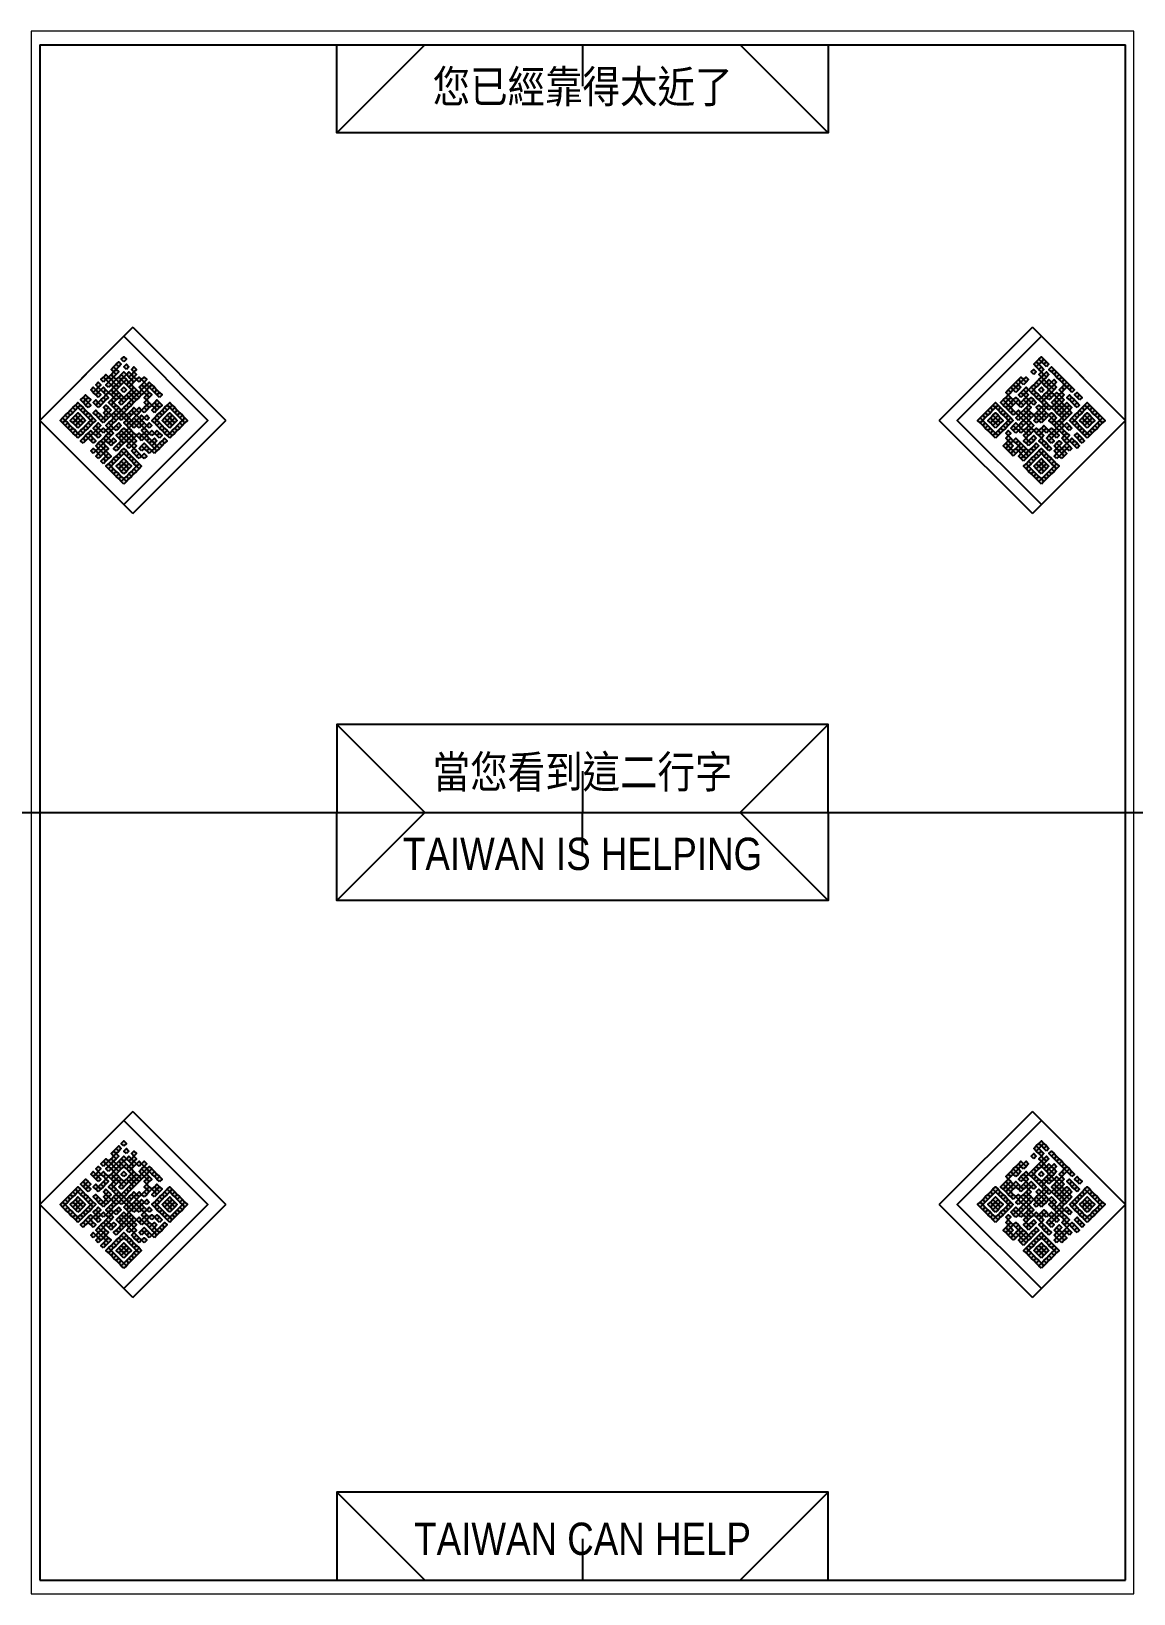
# Paper-space layout '配置1' of a CAD drawing. Header units: millimetres. Extents: x 0 to 208, y 0 to 295.
# The model-space entities are those that its viewports show. They can reach past a viewport. Long polylines and large blocks are cut down to what shows.
import ezdxf
from ezdxf.enums import TextEntityAlignment as Align

# ---------------------------------------------------------------- set-up
doc = ezdxf.new("R2010")
doc.units = ezdxf.units.MM
doc.layers.add('文字1', color=7, linetype='Continuous')
doc.layers.add('模板1', color=7, linetype='Continuous', plot=False)
doc.styles.add('中楷-00', font='TW-Kai-98.ttf')

psp = doc.layouts.new('配置1')

msp = doc.modelspace()

# ---------------------------------------------------------------- texts
at = {"layer": '文字1', "style": '中楷-00', "width": 0.85}
for s, p in [('您已經靠得太近了', (105, 289)), ('當您看到這二行字', (105, 156.5)), ('TAIWAN IS HELPING', (105, 140.5)), ('TAIWAN CAN HELP', (105, 8))]:
    msp.add_text(s, height=6.25, dxfattribs=at).set_placement(p, align=Align.MIDDLE)

# ---------------------------------------------------------------- blocks, each defined once
blk = doc.blocks.new('字形模板-000-10904-001')
for p, q in [((0, 297), (210, 297)), ((0, 297), (0, 0)), ((57.5, 280), (74.5, 297)), ((105, 297), (105, 289)), ((152.5, 280), (135.5, 297)), ((210, 0), (210, 297)), ((18, 242.35), (0, 224.35)), ((18, 242.35), (36, 224.35)), ((192, 242.35), (174, 224.35)), ((192, 242.35), (210, 224.35)), ((18, 206.35), (0, 224.35)), ((18, 206.35), (36, 224.35)), ((192, 206.35), (174, 224.35)), ((192, 206.35), (210, 224.35)), ((57.5, 165.5), (74.5, 148.5)), ((152.5, 165.5), (135.5, 148.5)), ((105, 156.5), (105, 148.5)), ((0, 148.5), (210, 148.5)), ((57.5, 131.5), (74.5, 148.5)), ((105, 140.5), (105, 148.5)), ((152.5, 131.5), (135.5, 148.5)), ((18, 90.65), (0, 72.65)), ((18, 90.65), (36, 72.65)), ((192, 90.65), (174, 72.65)), ((192, 90.65), (210, 72.65)), ((18, 54.65), (0, 72.65)), ((18, 54.65), (36, 72.65)), ((192, 54.65), (174, 72.65)), ((192, 54.65), (210, 72.65)), ((57.5, 17), (74.5, 0)), ((152.5, 17), (135.5, 0)), ((105, 8), (105, 0)), ((0, 0), (210, 0)), ((0, 0), (210, 0))]:
    blk.add_line(p, q)
for points in [[(57.5, 297), (152.5, 297), (152.5, 280), (57.5, 280)], [(57.5, 148.5), (152.5, 148.5), (152.5, 165.5), (57.5, 165.5)], [(57.5, 148.5), (152.5, 148.5), (152.5, 131.5), (57.5, 131.5)], [(57.5, 0), (152.5, 0), (152.5, 17), (57.5, 17)]]:
    blk.add_lwpolyline(points, close=True)
blk = doc.blocks.new('taiwan-can-help')
at = {"linetype": 'Continuous'}
h = blk.add_hatch(color=256, dxfattribs=at)
h.dxf.hatch_style = 1
h.paths.add_polyline_path([(22.060607, 3.939394), (22.848486, 3.939394), (22.848486, 3.151515), (22.060607, 3.151515)])
h.paths.add_polyline_path([(18.909092, 3.939394), (19.696971, 3.939394), (19.696971, 3.151515), (18.909092, 3.151515)])
h.paths.add_polyline_path([(15.757576, 3.939394), (16.545455, 3.939394), (16.545455, 3.151515), (15.757576, 3.151515)])
h.paths.add_polyline_path([(14.181819, 3.939394), (14.969698, 3.939394), (14.969698, 3.151515), (14.181819, 3.151515)])
h.paths.add_polyline_path([(13.39394, 3.939394), (14.181819, 3.939394), (14.181819, 3.151515), (13.39394, 3.151515)])
h.paths.add_polyline_path([(12.606061, 3.939394), (13.39394, 3.939394), (13.39394, 3.151515), (12.606061, 3.151515)])
h.paths.add_polyline_path([(11.818182, 3.939394), (12.606061, 3.939394), (12.606061, 3.151515), (11.818182, 3.151515)])
h.paths.add_polyline_path([(11.030304, 3.939394), (11.818182, 3.939394), (11.818182, 3.151515), (11.030304, 3.151515)])
h.paths.add_polyline_path([(7.878788, 3.939394), (8.666667, 3.939394), (8.666667, 3.151515), (7.878788, 3.151515)])
h.paths.add_polyline_path([(7.090909, 3.939394), (7.878788, 3.939394), (7.878788, 3.151515), (7.090909, 3.151515)])
h.paths.add_polyline_path([(6.303031, 3.939394), (7.090909, 3.939394), (7.090909, 3.151515), (6.303031, 3.151515)])
h.paths.add_polyline_path([(5.515152, 3.939394), (6.303031, 3.939394), (6.303031, 3.151515), (5.515152, 3.151515)])
h.paths.add_polyline_path([(4.727273, 3.939394), (5.515152, 3.939394), (5.515152, 3.151515), (4.727273, 3.151515)])
h.paths.add_polyline_path([(3.939394, 3.939394), (4.727273, 3.939394), (4.727273, 3.151515), (3.939394, 3.151515)])
h.paths.add_polyline_path([(3.151515, 3.939394), (3.939394, 3.939394), (3.939394, 3.151515), (3.151515, 3.151515)])
h.paths.add_polyline_path([(20.484849, 4.727273), (21.272728, 4.727273), (21.272728, 3.939394), (20.484849, 3.939394)])
h.paths.add_polyline_path([(18.121213, 4.727273), (18.909092, 4.727273), (18.909092, 3.939394), (18.121213, 3.939394)])
h.paths.add_polyline_path([(16.545455, 4.727273), (17.333334, 4.727273), (17.333334, 3.939394), (16.545455, 3.939394)])
h.paths.add_polyline_path([(14.969698, 4.727273), (15.757576, 4.727273), (15.757576, 3.939394), (14.969698, 3.939394)])
h.paths.add_polyline_path([(14.181819, 4.727273), (14.969698, 4.727273), (14.969698, 3.939394), (14.181819, 3.939394)])
h.paths.add_polyline_path([(7.878788, 4.727273), (8.666667, 4.727273), (8.666667, 3.939394), (7.878788, 3.939394)])
h.paths.add_polyline_path([(3.151515, 4.727273), (3.939394, 4.727273), (3.939394, 3.939394), (3.151515, 3.939394)])
h.paths.add_polyline_path([(22.060607, 5.515152), (22.848486, 5.515152), (22.848486, 4.727273), (22.060607, 4.727273)])
h.paths.add_polyline_path([(18.909092, 5.515152), (19.696971, 5.515152), (19.696971, 4.727273), (18.909092, 4.727273)])
h.paths.add_polyline_path([(18.121213, 5.515152), (18.909092, 5.515152), (18.909092, 4.727273), (18.121213, 4.727273)])
h.paths.add_polyline_path([(17.333334, 5.515152), (18.121213, 5.515152), (18.121213, 4.727273), (17.333334, 4.727273)])
h.paths.add_polyline_path([(14.969698, 5.515152), (15.757576, 5.515152), (15.757576, 4.727273), (14.969698, 4.727273)])
h.paths.add_polyline_path([(13.39394, 5.515152), (14.181819, 5.515152), (14.181819, 4.727273), (13.39394, 4.727273)])
h.paths.add_polyline_path([(12.606061, 5.515152), (13.39394, 5.515152), (13.39394, 4.727273), (12.606061, 4.727273)])
h.paths.add_polyline_path([(10.242425, 5.515152), (11.030304, 5.515152), (11.030304, 4.727273), (10.242425, 4.727273)])
h.paths.add_polyline_path([(9.454546, 5.515152), (10.242425, 5.515152), (10.242425, 4.727273), (9.454546, 4.727273)])
h.paths.add_polyline_path([(7.878788, 5.515152), (8.666667, 5.515152), (8.666667, 4.727273), (7.878788, 4.727273)])
h.paths.add_polyline_path([(6.303031, 5.515152), (7.090909, 5.515152), (7.090909, 4.727273), (6.303031, 4.727273)])
h.paths.add_polyline_path([(5.515152, 5.515152), (6.303031, 5.515152), (6.303031, 4.727273), (5.515152, 4.727273)])
h.paths.add_polyline_path([(4.727273, 5.515152), (5.515152, 5.515152), (5.515152, 4.727273), (4.727273, 4.727273)])
h.paths.add_polyline_path([(3.151515, 5.515152), (3.939394, 5.515152), (3.939394, 4.727273), (3.151515, 4.727273)])
h.paths.add_polyline_path([(22.060607, 6.303031), (22.848486, 6.303031), (22.848486, 5.515152), (22.060607, 5.515152)])
h.paths.add_polyline_path([(19.696971, 6.303031), (20.484849, 6.303031), (20.484849, 5.515152), (19.696971, 5.515152)])
h.paths.add_polyline_path([(17.333334, 6.303031), (18.121213, 6.303031), (18.121213, 5.515152), (17.333334, 5.515152)])
h.paths.add_polyline_path([(14.181819, 6.303031), (14.969698, 6.303031), (14.969698, 5.515152), (14.181819, 5.515152)])
h.paths.add_polyline_path([(12.606061, 6.303031), (13.39394, 6.303031), (13.39394, 5.515152), (12.606061, 5.515152)])
h.paths.add_polyline_path([(10.242425, 6.303031), (11.030304, 6.303031), (11.030304, 5.515152), (10.242425, 5.515152)])
h.paths.add_polyline_path([(9.454546, 6.303031), (10.242425, 6.303031), (10.242425, 5.515152), (9.454546, 5.515152)])
h.paths.add_polyline_path([(7.878788, 6.303031), (8.666667, 6.303031), (8.666667, 5.515152), (7.878788, 5.515152)])
h.paths.add_polyline_path([(6.303031, 6.303031), (7.090909, 6.303031), (7.090909, 5.515152), (6.303031, 5.515152)])
h.paths.add_polyline_path([(5.515152, 6.303031), (6.303031, 6.303031), (6.303031, 5.515152), (5.515152, 5.515152)])
h.paths.add_polyline_path([(4.727273, 6.303031), (5.515152, 6.303031), (5.515152, 5.515152), (4.727273, 5.515152)])
h.paths.add_polyline_path([(3.151515, 6.303031), (3.939394, 6.303031), (3.939394, 5.515152), (3.151515, 5.515152)])
h.paths.add_polyline_path([(22.060607, 7.09091), (22.848486, 7.09091), (22.848486, 6.303031), (22.060607, 6.303031)])
h.paths.add_polyline_path([(21.272728, 7.09091), (22.060607, 7.09091), (22.060607, 6.303031), (21.272728, 6.303031)])
h.paths.add_polyline_path([(19.696971, 7.09091), (20.484849, 7.09091), (20.484849, 6.303031), (19.696971, 6.303031)])
h.paths.add_polyline_path([(18.909092, 7.09091), (19.696971, 7.09091), (19.696971, 6.303031), (18.909092, 6.303031)])
h.paths.add_polyline_path([(18.121213, 7.09091), (18.909092, 7.09091), (18.909092, 6.303031), (18.121213, 6.303031)])
h.paths.add_polyline_path([(17.333334, 7.09091), (18.121213, 7.09091), (18.121213, 6.303031), (17.333334, 6.303031)])
h.paths.add_polyline_path([(16.545455, 7.09091), (17.333334, 7.09091), (17.333334, 6.303031), (16.545455, 6.303031)])
h.paths.add_polyline_path([(15.757576, 7.09091), (16.545455, 7.09091), (16.545455, 6.303031), (15.757576, 6.303031)])
h.paths.add_polyline_path([(14.969698, 7.09091), (15.757576, 7.09091), (15.757576, 6.303031), (14.969698, 6.303031)])
h.paths.add_polyline_path([(14.181819, 7.09091), (14.969698, 7.09091), (14.969698, 6.303031), (14.181819, 6.303031)])
h.paths.add_polyline_path([(11.818182, 7.09091), (12.606061, 7.09091), (12.606061, 6.303031), (11.818182, 6.303031)])
h.paths.add_polyline_path([(11.030304, 7.09091), (11.818182, 7.09091), (11.818182, 6.303031), (11.030304, 6.303031)])
h.paths.add_polyline_path([(9.454546, 7.09091), (10.242425, 7.09091), (10.242425, 6.303031), (9.454546, 6.303031)])
h.paths.add_polyline_path([(7.878788, 7.09091), (8.666667, 7.09091), (8.666667, 6.303031), (7.878788, 6.303031)])
h.paths.add_polyline_path([(6.303031, 7.09091), (7.090909, 7.09091), (7.090909, 6.303031), (6.303031, 6.303031)])
h.paths.add_polyline_path([(5.515152, 7.09091), (6.303031, 7.09091), (6.303031, 6.303031), (5.515152, 6.303031)])
h.paths.add_polyline_path([(4.727273, 7.09091), (5.515152, 7.09091), (5.515152, 6.303031), (4.727273, 6.303031)])
h.paths.add_polyline_path([(3.151515, 7.09091), (3.939394, 7.09091), (3.939394, 6.303031), (3.151515, 6.303031)])
h.paths.add_polyline_path([(21.272728, 7.878788), (22.060607, 7.878788), (22.060607, 7.09091), (21.272728, 7.09091)])
h.paths.add_polyline_path([(19.696971, 7.878788), (20.484849, 7.878788), (20.484849, 7.09091), (19.696971, 7.09091)])
h.paths.add_polyline_path([(18.909092, 7.878788), (19.696971, 7.878788), (19.696971, 7.09091), (18.909092, 7.09091)])
h.paths.add_polyline_path([(15.757576, 7.878788), (16.545455, 7.878788), (16.545455, 7.09091), (15.757576, 7.09091)])
h.paths.add_polyline_path([(14.969698, 7.878788), (15.757576, 7.878788), (15.757576, 7.09091), (14.969698, 7.09091)])
h.paths.add_polyline_path([(14.181819, 7.878788), (14.969698, 7.878788), (14.969698, 7.09091), (14.181819, 7.09091)])
h.paths.add_polyline_path([(11.030304, 7.878788), (11.818182, 7.878788), (11.818182, 7.09091), (11.030304, 7.09091)])
h.paths.add_polyline_path([(7.878788, 7.878788), (8.666667, 7.878788), (8.666667, 7.09091), (7.878788, 7.09091)])
h.paths.add_polyline_path([(3.151515, 7.878788), (3.939394, 7.878788), (3.939394, 7.09091), (3.151515, 7.09091)])
h.paths.add_polyline_path([(21.272728, 8.666667), (22.060607, 8.666667), (22.060607, 7.878788), (21.272728, 7.878788)])
h.paths.add_polyline_path([(20.484849, 8.666667), (21.272728, 8.666667), (21.272728, 7.878788), (20.484849, 7.878788)])
h.paths.add_polyline_path([(18.909092, 8.666667), (19.696971, 8.666667), (19.696971, 7.878788), (18.909092, 7.878788)])
h.paths.add_polyline_path([(17.333334, 8.666667), (18.121213, 8.666667), (18.121213, 7.878788), (17.333334, 7.878788)])
h.paths.add_polyline_path([(15.757576, 8.666667), (16.545455, 8.666667), (16.545455, 7.878788), (15.757576, 7.878788)])
h.paths.add_polyline_path([(14.969698, 8.666667), (15.757576, 8.666667), (15.757576, 7.878788), (14.969698, 7.878788)])
h.paths.add_polyline_path([(14.181819, 8.666667), (14.969698, 8.666667), (14.969698, 7.878788), (14.181819, 7.878788)])
h.paths.add_polyline_path([(11.030304, 8.666667), (11.818182, 8.666667), (11.818182, 7.878788), (11.030304, 7.878788)])
h.paths.add_polyline_path([(7.878788, 8.666667), (8.666667, 8.666667), (8.666667, 7.878788), (7.878788, 7.878788)])
h.paths.add_polyline_path([(7.090909, 8.666667), (7.878788, 8.666667), (7.878788, 7.878788), (7.090909, 7.878788)])
h.paths.add_polyline_path([(6.303031, 8.666667), (7.090909, 8.666667), (7.090909, 7.878788), (6.303031, 7.878788)])
h.paths.add_polyline_path([(5.515152, 8.666667), (6.303031, 8.666667), (6.303031, 7.878788), (5.515152, 7.878788)])
h.paths.add_polyline_path([(4.727273, 8.666667), (5.515152, 8.666667), (5.515152, 7.878788), (4.727273, 7.878788)])
h.paths.add_polyline_path([(3.939394, 8.666667), (4.727273, 8.666667), (4.727273, 7.878788), (3.939394, 7.878788)])
h.paths.add_polyline_path([(3.151515, 8.666667), (3.939394, 8.666667), (3.939394, 7.878788), (3.151515, 7.878788)])
h.paths.add_polyline_path([(22.060607, 9.454546), (22.848486, 9.454546), (22.848486, 8.666667), (22.060607, 8.666667)])
h.paths.add_polyline_path([(21.272728, 9.454546), (22.060607, 9.454546), (22.060607, 8.666667), (21.272728, 8.666667)])
h.paths.add_polyline_path([(19.696971, 9.454546), (20.484849, 9.454546), (20.484849, 8.666667), (19.696971, 8.666667)])
h.paths.add_polyline_path([(18.909092, 9.454546), (19.696971, 9.454546), (19.696971, 8.666667), (18.909092, 8.666667)])
h.paths.add_polyline_path([(15.757576, 9.454546), (16.545455, 9.454546), (16.545455, 8.666667), (15.757576, 8.666667)])
h.paths.add_polyline_path([(14.181819, 9.454546), (14.969698, 9.454546), (14.969698, 8.666667), (14.181819, 8.666667)])
h.paths.add_polyline_path([(11.818182, 9.454546), (12.606061, 9.454546), (12.606061, 8.666667), (11.818182, 8.666667)])
h.paths.add_polyline_path([(9.454546, 9.454546), (10.242425, 9.454546), (10.242425, 8.666667), (9.454546, 8.666667)])
h.paths.add_polyline_path([(22.060607, 10.242425), (22.848486, 10.242425), (22.848486, 9.454546), (22.060607, 9.454546)])
h.paths.add_polyline_path([(20.484849, 10.242425), (21.272728, 10.242425), (21.272728, 9.454546), (20.484849, 9.454546)])
h.paths.add_polyline_path([(18.909092, 10.242425), (19.696971, 10.242425), (19.696971, 9.454546), (18.909092, 9.454546)])
h.paths.add_polyline_path([(18.121213, 10.242425), (18.909092, 10.242425), (18.909092, 9.454546), (18.121213, 9.454546)])
h.paths.add_polyline_path([(17.333334, 10.242425), (18.121213, 10.242425), (18.121213, 9.454546), (17.333334, 9.454546)])
h.paths.add_polyline_path([(16.545455, 10.242425), (17.333334, 10.242425), (17.333334, 9.454546), (16.545455, 9.454546)])
h.paths.add_polyline_path([(15.757576, 10.242425), (16.545455, 10.242425), (16.545455, 9.454546), (15.757576, 9.454546)])
h.paths.add_polyline_path([(14.181819, 10.242425), (14.969698, 10.242425), (14.969698, 9.454546), (14.181819, 9.454546)])
h.paths.add_polyline_path([(12.606061, 10.242425), (13.39394, 10.242425), (13.39394, 9.454546), (12.606061, 9.454546)])
h.paths.add_polyline_path([(11.818182, 10.242425), (12.606061, 10.242425), (12.606061, 9.454546), (11.818182, 9.454546)])
h.paths.add_polyline_path([(10.242425, 10.242425), (11.030304, 10.242425), (11.030304, 9.454546), (10.242425, 9.454546)])
h.paths.add_polyline_path([(7.878788, 10.242425), (8.666667, 10.242425), (8.666667, 9.454546), (7.878788, 9.454546)])
h.paths.add_polyline_path([(5.515152, 10.242425), (6.303031, 10.242425), (6.303031, 9.454546), (5.515152, 9.454546)])
h.paths.add_polyline_path([(4.727273, 10.242425), (5.515152, 10.242425), (5.515152, 9.454546), (4.727273, 9.454546)])
h.paths.add_polyline_path([(3.151515, 10.242425), (3.939394, 10.242425), (3.939394, 9.454546), (3.151515, 9.454546)])
h.paths.add_polyline_path([(18.909092, 11.030304), (19.696971, 11.030304), (19.696971, 10.242425), (18.909092, 10.242425)])
h.paths.add_polyline_path([(18.121213, 11.030304), (18.909092, 11.030304), (18.909092, 10.242425), (18.121213, 10.242425)])
h.paths.add_polyline_path([(17.333334, 11.030304), (18.121213, 11.030304), (18.121213, 10.242425), (17.333334, 10.242425)])
h.paths.add_polyline_path([(15.757576, 11.030304), (16.545455, 11.030304), (16.545455, 10.242425), (15.757576, 10.242425)])
h.paths.add_polyline_path([(14.181819, 11.030304), (14.969698, 11.030304), (14.969698, 10.242425), (14.181819, 10.242425)])
h.paths.add_polyline_path([(12.606061, 11.030304), (13.39394, 11.030304), (13.39394, 10.242425), (12.606061, 10.242425)])
h.paths.add_polyline_path([(11.030304, 11.030304), (11.818182, 11.030304), (11.818182, 10.242425), (11.030304, 10.242425)])
h.paths.add_polyline_path([(10.242425, 11.030304), (11.030304, 11.030304), (11.030304, 10.242425), (10.242425, 10.242425)])
h.paths.add_polyline_path([(9.454546, 11.030304), (10.242425, 11.030304), (10.242425, 10.242425), (9.454546, 10.242425)])
h.paths.add_polyline_path([(8.666667, 11.030304), (9.454546, 11.030304), (9.454546, 10.242425), (8.666667, 10.242425)])
h.paths.add_polyline_path([(6.303031, 11.030304), (7.090909, 11.030304), (7.090909, 10.242425), (6.303031, 10.242425)])
h.paths.add_polyline_path([(3.151515, 11.030304), (3.939394, 11.030304), (3.939394, 10.242425), (3.151515, 10.242425)])
h.paths.add_polyline_path([(22.060607, 11.818183), (22.848486, 11.818183), (22.848486, 11.030304), (22.060607, 11.030304)])
h.paths.add_polyline_path([(20.484849, 11.818183), (21.272728, 11.818183), (21.272728, 11.030304), (20.484849, 11.030304)])
h.paths.add_polyline_path([(19.696971, 11.818183), (20.484849, 11.818183), (20.484849, 11.030304), (19.696971, 11.030304)])
h.paths.add_polyline_path([(17.333334, 11.818183), (18.121213, 11.818183), (18.121213, 11.030304), (17.333334, 11.030304)])
h.paths.add_polyline_path([(14.181819, 11.818183), (14.969698, 11.818183), (14.969698, 11.030304), (14.181819, 11.030304)])
h.paths.add_polyline_path([(12.606061, 11.818183), (13.39394, 11.818183), (13.39394, 11.030304), (12.606061, 11.030304)])
h.paths.add_polyline_path([(11.030304, 11.818183), (11.818182, 11.818183), (11.818182, 11.030304), (11.030304, 11.030304)])
h.paths.add_polyline_path([(10.242425, 11.818183), (11.030304, 11.818183), (11.030304, 11.030304), (10.242425, 11.030304)])
h.paths.add_polyline_path([(9.454546, 11.818183), (10.242425, 11.818183), (10.242425, 11.030304), (9.454546, 11.030304)])
h.paths.add_polyline_path([(7.878788, 11.818183), (8.666667, 11.818183), (8.666667, 11.030304), (7.878788, 11.030304)])
h.paths.add_polyline_path([(7.090909, 11.818183), (7.878788, 11.818183), (7.878788, 11.030304), (7.090909, 11.030304)])
h.paths.add_polyline_path([(4.727273, 11.818183), (5.515152, 11.818183), (5.515152, 11.030304), (4.727273, 11.030304)])
h.paths.add_polyline_path([(3.151515, 11.818183), (3.939394, 11.818183), (3.939394, 11.030304), (3.151515, 11.030304)])
h.paths.add_polyline_path([(21.272728, 12.606061), (22.060607, 12.606061), (22.060607, 11.818183), (21.272728, 11.818183)])
h.paths.add_polyline_path([(18.909092, 12.606061), (19.696971, 12.606061), (19.696971, 11.818183), (18.909092, 11.818183)])
h.paths.add_polyline_path([(17.333334, 12.606061), (18.121213, 12.606061), (18.121213, 11.818183), (17.333334, 11.818183)])
h.paths.add_polyline_path([(16.545455, 12.606061), (17.333334, 12.606061), (17.333334, 11.818183), (16.545455, 11.818183)])
h.paths.add_polyline_path([(15.757576, 12.606061), (16.545455, 12.606061), (16.545455, 11.818183), (15.757576, 11.818183)])
h.paths.add_polyline_path([(14.969698, 12.606061), (15.757576, 12.606061), (15.757576, 11.818183), (14.969698, 11.818183)])
h.paths.add_polyline_path([(14.181819, 12.606061), (14.969698, 12.606061), (14.969698, 11.818183), (14.181819, 11.818183)])
h.paths.add_polyline_path([(13.39394, 12.606061), (14.181819, 12.606061), (14.181819, 11.818183), (13.39394, 11.818183)])
h.paths.add_polyline_path([(12.606061, 12.606061), (13.39394, 12.606061), (13.39394, 11.818183), (12.606061, 11.818183)])
h.paths.add_polyline_path([(11.818182, 12.606061), (12.606061, 12.606061), (12.606061, 11.818183), (11.818182, 11.818183)])
h.paths.add_polyline_path([(11.030304, 12.606061), (11.818182, 12.606061), (11.818182, 11.818183), (11.030304, 11.818183)])
h.paths.add_polyline_path([(10.242425, 12.606061), (11.030304, 12.606061), (11.030304, 11.818183), (10.242425, 11.818183)])
h.paths.add_polyline_path([(7.090909, 12.606061), (7.878788, 12.606061), (7.878788, 11.818183), (7.090909, 11.818183)])
h.paths.add_polyline_path([(6.303031, 12.606061), (7.090909, 12.606061), (7.090909, 11.818183), (6.303031, 11.818183)])
h.paths.add_polyline_path([(5.515152, 12.606061), (6.303031, 12.606061), (6.303031, 11.818183), (5.515152, 11.818183)])
h.paths.add_polyline_path([(4.727273, 12.606061), (5.515152, 12.606061), (5.515152, 11.818183), (4.727273, 11.818183)])
h.paths.add_polyline_path([(3.939394, 12.606061), (4.727273, 12.606061), (4.727273, 11.818183), (3.939394, 11.818183)])
h.paths.add_polyline_path([(3.151515, 12.606061), (3.939394, 12.606061), (3.939394, 11.818183), (3.151515, 11.818183)])
h.paths.add_polyline_path([(22.060607, 13.39394), (22.848486, 13.39394), (22.848486, 12.606061), (22.060607, 12.606061)])
h.paths.add_polyline_path([(21.272728, 13.39394), (22.060607, 13.39394), (22.060607, 12.606061), (21.272728, 12.606061)])
h.paths.add_polyline_path([(20.484849, 13.39394), (21.272728, 13.39394), (21.272728, 12.606061), (20.484849, 12.606061)])
h.paths.add_polyline_path([(18.909092, 13.39394), (19.696971, 13.39394), (19.696971, 12.606061), (18.909092, 12.606061)])
h.paths.add_polyline_path([(14.969698, 13.39394), (15.757576, 13.39394), (15.757576, 12.606061), (14.969698, 12.606061)])
h.paths.add_polyline_path([(13.39394, 13.39394), (14.181819, 13.39394), (14.181819, 12.606061), (13.39394, 12.606061)])
h.paths.add_polyline_path([(11.818182, 13.39394), (12.606061, 13.39394), (12.606061, 12.606061), (11.818182, 12.606061)])
h.paths.add_polyline_path([(11.030304, 13.39394), (11.818182, 13.39394), (11.818182, 12.606061), (11.030304, 12.606061)])
h.paths.add_polyline_path([(7.878788, 13.39394), (8.666667, 13.39394), (8.666667, 12.606061), (7.878788, 12.606061)])
h.paths.add_polyline_path([(7.090909, 13.39394), (7.878788, 13.39394), (7.878788, 12.606061), (7.090909, 12.606061)])
h.paths.add_polyline_path([(3.151515, 13.39394), (3.939394, 13.39394), (3.939394, 12.606061), (3.151515, 12.606061)])
h.paths.add_polyline_path([(18.909092, 14.181819), (19.696971, 14.181819), (19.696971, 13.39394), (18.909092, 13.39394)])
h.paths.add_polyline_path([(17.333334, 14.181819), (18.121213, 14.181819), (18.121213, 13.39394), (17.333334, 13.39394)])
h.paths.add_polyline_path([(16.545455, 14.181819), (17.333334, 14.181819), (17.333334, 13.39394), (16.545455, 13.39394)])
h.paths.add_polyline_path([(14.969698, 14.181819), (15.757576, 14.181819), (15.757576, 13.39394), (14.969698, 13.39394)])
h.paths.add_polyline_path([(14.181819, 14.181819), (14.969698, 14.181819), (14.969698, 13.39394), (14.181819, 13.39394)])
h.paths.add_polyline_path([(10.242425, 14.181819), (11.030304, 14.181819), (11.030304, 13.39394), (10.242425, 13.39394)])
h.paths.add_polyline_path([(9.454546, 14.181819), (10.242425, 14.181819), (10.242425, 13.39394), (9.454546, 13.39394)])
h.paths.add_polyline_path([(8.666667, 14.181819), (9.454546, 14.181819), (9.454546, 13.39394), (8.666667, 13.39394)])
h.paths.add_polyline_path([(5.515152, 14.181819), (6.303031, 14.181819), (6.303031, 13.39394), (5.515152, 13.39394)])
h.paths.add_polyline_path([(4.727273, 14.181819), (5.515152, 14.181819), (5.515152, 13.39394), (4.727273, 13.39394)])
h.paths.add_polyline_path([(3.939394, 14.181819), (4.727273, 14.181819), (4.727273, 13.39394), (3.939394, 13.39394)])
h.paths.add_polyline_path([(19.696971, 14.969698), (20.484849, 14.969698), (20.484849, 14.181819), (19.696971, 14.181819)])
h.paths.add_polyline_path([(18.909092, 14.969698), (19.696971, 14.969698), (19.696971, 14.181819), (18.909092, 14.181819)])
h.paths.add_polyline_path([(16.545455, 14.969698), (17.333334, 14.969698), (17.333334, 14.181819), (16.545455, 14.181819)])
h.paths.add_polyline_path([(15.757576, 14.969698), (16.545455, 14.969698), (16.545455, 14.181819), (15.757576, 14.181819)])
h.paths.add_polyline_path([(14.181819, 14.969698), (14.969698, 14.969698), (14.969698, 14.181819), (14.181819, 14.181819)])
h.paths.add_polyline_path([(12.606061, 14.969698), (13.39394, 14.969698), (13.39394, 14.181819), (12.606061, 14.181819)])
h.paths.add_polyline_path([(11.030304, 14.969698), (11.818182, 14.969698), (11.818182, 14.181819), (11.030304, 14.181819)])
h.paths.add_polyline_path([(10.242425, 14.969698), (11.030304, 14.969698), (11.030304, 14.181819), (10.242425, 14.181819)])
h.paths.add_polyline_path([(8.666667, 14.969698), (9.454546, 14.969698), (9.454546, 14.181819), (8.666667, 14.181819)])
h.paths.add_polyline_path([(7.878788, 14.969698), (8.666667, 14.969698), (8.666667, 14.181819), (7.878788, 14.181819)])
h.paths.add_polyline_path([(5.515152, 14.969698), (6.303031, 14.969698), (6.303031, 14.181819), (5.515152, 14.181819)])
h.paths.add_polyline_path([(22.060607, 15.757577), (22.848486, 15.757577), (22.848486, 14.969698), (22.060607, 14.969698)])
h.paths.add_polyline_path([(21.272728, 15.757577), (22.060607, 15.757577), (22.060607, 14.969698), (21.272728, 14.969698)])
h.paths.add_polyline_path([(15.757576, 15.757577), (16.545455, 15.757577), (16.545455, 14.969698), (15.757576, 14.969698)])
h.paths.add_polyline_path([(14.181819, 15.757577), (14.969698, 15.757577), (14.969698, 14.969698), (14.181819, 14.969698)])
h.paths.add_polyline_path([(12.606061, 15.757577), (13.39394, 15.757577), (13.39394, 14.969698), (12.606061, 14.969698)])
h.paths.add_polyline_path([(11.030304, 15.757577), (11.818182, 15.757577), (11.818182, 14.969698), (11.030304, 14.969698)])
h.paths.add_polyline_path([(10.242425, 15.757577), (11.030304, 15.757577), (11.030304, 14.969698), (10.242425, 14.969698)])
h.paths.add_polyline_path([(9.454546, 15.757577), (10.242425, 15.757577), (10.242425, 14.969698), (9.454546, 14.969698)])
h.paths.add_polyline_path([(8.666667, 15.757577), (9.454546, 15.757577), (9.454546, 14.969698), (8.666667, 14.969698)])
h.paths.add_polyline_path([(7.090909, 15.757577), (7.878788, 15.757577), (7.878788, 14.969698), (7.090909, 14.969698)])
h.paths.add_polyline_path([(3.939394, 15.757577), (4.727273, 15.757577), (4.727273, 14.969698), (3.939394, 14.969698)])
h.paths.add_polyline_path([(22.060607, 16.545455), (22.848486, 16.545455), (22.848486, 15.757577), (22.060607, 15.757577)])
h.paths.add_polyline_path([(21.272728, 16.545455), (22.060607, 16.545455), (22.060607, 15.757577), (21.272728, 15.757577)])
h.paths.add_polyline_path([(20.484849, 16.545455), (21.272728, 16.545455), (21.272728, 15.757577), (20.484849, 15.757577)])
h.paths.add_polyline_path([(18.121213, 16.545455), (18.909092, 16.545455), (18.909092, 15.757577), (18.121213, 15.757577)])
h.paths.add_polyline_path([(17.333334, 16.545455), (18.121213, 16.545455), (18.121213, 15.757577), (17.333334, 15.757577)])
h.paths.add_polyline_path([(16.545455, 16.545455), (17.333334, 16.545455), (17.333334, 15.757577), (16.545455, 15.757577)])
h.paths.add_polyline_path([(15.757576, 16.545455), (16.545455, 16.545455), (16.545455, 15.757577), (15.757576, 15.757577)])
h.paths.add_polyline_path([(14.181819, 16.545455), (14.969698, 16.545455), (14.969698, 15.757577), (14.181819, 15.757577)])
h.paths.add_polyline_path([(13.39394, 16.545455), (14.181819, 16.545455), (14.181819, 15.757577), (13.39394, 15.757577)])
h.paths.add_polyline_path([(11.030304, 16.545455), (11.818182, 16.545455), (11.818182, 15.757577), (11.030304, 15.757577)])
h.paths.add_polyline_path([(10.242425, 16.545455), (11.030304, 16.545455), (11.030304, 15.757577), (10.242425, 15.757577)])
h.paths.add_polyline_path([(9.454546, 16.545455), (10.242425, 16.545455), (10.242425, 15.757577), (9.454546, 15.757577)])
h.paths.add_polyline_path([(7.878788, 16.545455), (8.666667, 16.545455), (8.666667, 15.757577), (7.878788, 15.757577)])
h.paths.add_polyline_path([(6.303031, 16.545455), (7.090909, 16.545455), (7.090909, 15.757577), (6.303031, 15.757577)])
h.paths.add_polyline_path([(5.515152, 16.545455), (6.303031, 16.545455), (6.303031, 15.757577), (5.515152, 15.757577)])
h.paths.add_polyline_path([(4.727273, 16.545455), (5.515152, 16.545455), (5.515152, 15.757577), (4.727273, 15.757577)])
h.paths.add_polyline_path([(13.39394, 17.333334), (14.181819, 17.333334), (14.181819, 16.545455), (13.39394, 16.545455)])
h.paths.add_polyline_path([(12.606061, 17.333334), (13.39394, 17.333334), (13.39394, 16.545455), (12.606061, 16.545455)])
h.paths.add_polyline_path([(9.454546, 17.333334), (10.242425, 17.333334), (10.242425, 16.545455), (9.454546, 16.545455)])
h.paths.add_polyline_path([(22.060607, 18.121213), (22.848486, 18.121213), (22.848486, 17.333334), (22.060607, 17.333334)])
h.paths.add_polyline_path([(21.272728, 18.121213), (22.060607, 18.121213), (22.060607, 17.333334), (21.272728, 17.333334)])
h.paths.add_polyline_path([(20.484849, 18.121213), (21.272728, 18.121213), (21.272728, 17.333334), (20.484849, 17.333334)])
h.paths.add_polyline_path([(19.696971, 18.121213), (20.484849, 18.121213), (20.484849, 17.333334), (19.696971, 17.333334)])
h.paths.add_polyline_path([(18.909092, 18.121213), (19.696971, 18.121213), (19.696971, 17.333334), (18.909092, 17.333334)])
h.paths.add_polyline_path([(18.121213, 18.121213), (18.909092, 18.121213), (18.909092, 17.333334), (18.121213, 17.333334)])
h.paths.add_polyline_path([(17.333334, 18.121213), (18.121213, 18.121213), (18.121213, 17.333334), (17.333334, 17.333334)])
h.paths.add_polyline_path([(15.757576, 18.121213), (16.545455, 18.121213), (16.545455, 17.333334), (15.757576, 17.333334)])
h.paths.add_polyline_path([(14.181819, 18.121213), (14.969698, 18.121213), (14.969698, 17.333334), (14.181819, 17.333334)])
h.paths.add_polyline_path([(12.606061, 18.121213), (13.39394, 18.121213), (13.39394, 17.333334), (12.606061, 17.333334)])
h.paths.add_polyline_path([(11.030304, 18.121213), (11.818182, 18.121213), (11.818182, 17.333334), (11.030304, 17.333334)])
h.paths.add_polyline_path([(9.454546, 18.121213), (10.242425, 18.121213), (10.242425, 17.333334), (9.454546, 17.333334)])
h.paths.add_polyline_path([(7.878788, 18.121213), (8.666667, 18.121213), (8.666667, 17.333334), (7.878788, 17.333334)])
h.paths.add_polyline_path([(7.090909, 18.121213), (7.878788, 18.121213), (7.878788, 17.333334), (7.090909, 17.333334)])
h.paths.add_polyline_path([(6.303031, 18.121213), (7.090909, 18.121213), (7.090909, 17.333334), (6.303031, 17.333334)])
h.paths.add_polyline_path([(5.515152, 18.121213), (6.303031, 18.121213), (6.303031, 17.333334), (5.515152, 17.333334)])
h.paths.add_polyline_path([(4.727273, 18.121213), (5.515152, 18.121213), (5.515152, 17.333334), (4.727273, 17.333334)])
h.paths.add_polyline_path([(3.939394, 18.121213), (4.727273, 18.121213), (4.727273, 17.333334), (3.939394, 17.333334)])
h.paths.add_polyline_path([(3.151515, 18.121213), (3.939394, 18.121213), (3.939394, 17.333334), (3.151515, 17.333334)])
h.paths.add_polyline_path([(22.060607, 18.909092), (22.848486, 18.909092), (22.848486, 18.121213), (22.060607, 18.121213)])
h.paths.add_polyline_path([(17.333334, 18.909092), (18.121213, 18.909092), (18.121213, 18.121213), (17.333334, 18.121213)])
h.paths.add_polyline_path([(15.757576, 18.909092), (16.545455, 18.909092), (16.545455, 18.121213), (15.757576, 18.121213)])
h.paths.add_polyline_path([(14.969698, 18.909092), (15.757576, 18.909092), (15.757576, 18.121213), (14.969698, 18.121213)])
h.paths.add_polyline_path([(12.606061, 18.909092), (13.39394, 18.909092), (13.39394, 18.121213), (12.606061, 18.121213)])
h.paths.add_polyline_path([(11.818182, 18.909092), (12.606061, 18.909092), (12.606061, 18.121213), (11.818182, 18.121213)])
h.paths.add_polyline_path([(11.030304, 18.909092), (11.818182, 18.909092), (11.818182, 18.121213), (11.030304, 18.121213)])
h.paths.add_polyline_path([(9.454546, 18.909092), (10.242425, 18.909092), (10.242425, 18.121213), (9.454546, 18.121213)])
h.paths.add_polyline_path([(7.878788, 18.909092), (8.666667, 18.909092), (8.666667, 18.121213), (7.878788, 18.121213)])
h.paths.add_polyline_path([(3.151515, 18.909092), (3.939394, 18.909092), (3.939394, 18.121213), (3.151515, 18.121213)])
h.paths.add_polyline_path([(22.060607, 19.696971), (22.848486, 19.696971), (22.848486, 18.909092), (22.060607, 18.909092)])
h.paths.add_polyline_path([(20.484849, 19.696971), (21.272728, 19.696971), (21.272728, 18.909092), (20.484849, 18.909092)])
h.paths.add_polyline_path([(19.696971, 19.696971), (20.484849, 19.696971), (20.484849, 18.909092), (19.696971, 18.909092)])
h.paths.add_polyline_path([(18.909092, 19.696971), (19.696971, 19.696971), (19.696971, 18.909092), (18.909092, 18.909092)])
h.paths.add_polyline_path([(17.333334, 19.696971), (18.121213, 19.696971), (18.121213, 18.909092), (17.333334, 18.909092)])
h.paths.add_polyline_path([(14.969698, 19.696971), (15.757576, 19.696971), (15.757576, 18.909092), (14.969698, 18.909092)])
h.paths.add_polyline_path([(14.181819, 19.696971), (14.969698, 19.696971), (14.969698, 18.909092), (14.181819, 18.909092)])
h.paths.add_polyline_path([(12.606061, 19.696971), (13.39394, 19.696971), (13.39394, 18.909092), (12.606061, 18.909092)])
h.paths.add_polyline_path([(7.878788, 19.696971), (8.666667, 19.696971), (8.666667, 18.909092), (7.878788, 18.909092)])
h.paths.add_polyline_path([(6.303031, 19.696971), (7.090909, 19.696971), (7.090909, 18.909092), (6.303031, 18.909092)])
h.paths.add_polyline_path([(5.515152, 19.696971), (6.303031, 19.696971), (6.303031, 18.909092), (5.515152, 18.909092)])
h.paths.add_polyline_path([(4.727273, 19.696971), (5.515152, 19.696971), (5.515152, 18.909092), (4.727273, 18.909092)])
h.paths.add_polyline_path([(3.151515, 19.696971), (3.939394, 19.696971), (3.939394, 18.909092), (3.151515, 18.909092)])
h.paths.add_polyline_path([(22.060607, 20.48485), (22.848486, 20.48485), (22.848486, 19.696971), (22.060607, 19.696971)])
h.paths.add_polyline_path([(20.484849, 20.48485), (21.272728, 20.48485), (21.272728, 19.696971), (20.484849, 19.696971)])
h.paths.add_polyline_path([(19.696971, 20.48485), (20.484849, 20.48485), (20.484849, 19.696971), (19.696971, 19.696971)])
h.paths.add_polyline_path([(18.909092, 20.48485), (19.696971, 20.48485), (19.696971, 19.696971), (18.909092, 19.696971)])
h.paths.add_polyline_path([(17.333334, 20.48485), (18.121213, 20.48485), (18.121213, 19.696971), (17.333334, 19.696971)])
h.paths.add_polyline_path([(15.757576, 20.48485), (16.545455, 20.48485), (16.545455, 19.696971), (15.757576, 19.696971)])
h.paths.add_polyline_path([(12.606061, 20.48485), (13.39394, 20.48485), (13.39394, 19.696971), (12.606061, 19.696971)])
h.paths.add_polyline_path([(11.818182, 20.48485), (12.606061, 20.48485), (12.606061, 19.696971), (11.818182, 19.696971)])
h.paths.add_polyline_path([(11.030304, 20.48485), (11.818182, 20.48485), (11.818182, 19.696971), (11.030304, 19.696971)])
h.paths.add_polyline_path([(7.878788, 20.48485), (8.666667, 20.48485), (8.666667, 19.696971), (7.878788, 19.696971)])
h.paths.add_polyline_path([(6.303031, 20.48485), (7.090909, 20.48485), (7.090909, 19.696971), (6.303031, 19.696971)])
h.paths.add_polyline_path([(5.515152, 20.48485), (6.303031, 20.48485), (6.303031, 19.696971), (5.515152, 19.696971)])
h.paths.add_polyline_path([(4.727273, 20.48485), (5.515152, 20.48485), (5.515152, 19.696971), (4.727273, 19.696971)])
h.paths.add_polyline_path([(3.151515, 20.48485), (3.939394, 20.48485), (3.939394, 19.696971), (3.151515, 19.696971)])
h.paths.add_polyline_path([(22.060607, 21.272728), (22.848486, 21.272728), (22.848486, 20.48485), (22.060607, 20.48485)])
h.paths.add_polyline_path([(20.484849, 21.272728), (21.272728, 21.272728), (21.272728, 20.48485), (20.484849, 20.48485)])
h.paths.add_polyline_path([(19.696971, 21.272728), (20.484849, 21.272728), (20.484849, 20.48485), (19.696971, 20.48485)])
h.paths.add_polyline_path([(18.909092, 21.272728), (19.696971, 21.272728), (19.696971, 20.48485), (18.909092, 20.48485)])
h.paths.add_polyline_path([(17.333334, 21.272728), (18.121213, 21.272728), (18.121213, 20.48485), (17.333334, 20.48485)])
h.paths.add_polyline_path([(15.757576, 21.272728), (16.545455, 21.272728), (16.545455, 20.48485), (15.757576, 20.48485)])
h.paths.add_polyline_path([(14.969698, 21.272728), (15.757576, 21.272728), (15.757576, 20.48485), (14.969698, 20.48485)])
h.paths.add_polyline_path([(14.181819, 21.272728), (14.969698, 21.272728), (14.969698, 20.48485), (14.181819, 20.48485)])
h.paths.add_polyline_path([(12.606061, 21.272728), (13.39394, 21.272728), (13.39394, 20.48485), (12.606061, 20.48485)])
h.paths.add_polyline_path([(11.030304, 21.272728), (11.818182, 21.272728), (11.818182, 20.48485), (11.030304, 20.48485)])
h.paths.add_polyline_path([(10.242425, 21.272728), (11.030304, 21.272728), (11.030304, 20.48485), (10.242425, 20.48485)])
h.paths.add_polyline_path([(9.454546, 21.272728), (10.242425, 21.272728), (10.242425, 20.48485), (9.454546, 20.48485)])
h.paths.add_polyline_path([(7.878788, 21.272728), (8.666667, 21.272728), (8.666667, 20.48485), (7.878788, 20.48485)])
h.paths.add_polyline_path([(6.303031, 21.272728), (7.090909, 21.272728), (7.090909, 20.48485), (6.303031, 20.48485)])
h.paths.add_polyline_path([(5.515152, 21.272728), (6.303031, 21.272728), (6.303031, 20.48485), (5.515152, 20.48485)])
h.paths.add_polyline_path([(4.727273, 21.272728), (5.515152, 21.272728), (5.515152, 20.48485), (4.727273, 20.48485)])
h.paths.add_polyline_path([(3.151515, 21.272728), (3.939394, 21.272728), (3.939394, 20.48485), (3.151515, 20.48485)])
h.paths.add_polyline_path([(22.060607, 22.060607), (22.848486, 22.060607), (22.848486, 21.272728), (22.060607, 21.272728)])
h.paths.add_polyline_path([(17.333334, 22.060607), (18.121213, 22.060607), (18.121213, 21.272728), (17.333334, 21.272728)])
h.paths.add_polyline_path([(15.757576, 22.060607), (16.545455, 22.060607), (16.545455, 21.272728), (15.757576, 21.272728)])
h.paths.add_polyline_path([(11.818182, 22.060607), (12.606061, 22.060607), (12.606061, 21.272728), (11.818182, 21.272728)])
h.paths.add_polyline_path([(11.030304, 22.060607), (11.818182, 22.060607), (11.818182, 21.272728), (11.030304, 21.272728)])
h.paths.add_polyline_path([(9.454546, 22.060607), (10.242425, 22.060607), (10.242425, 21.272728), (9.454546, 21.272728)])
h.paths.add_polyline_path([(7.878788, 22.060607), (8.666667, 22.060607), (8.666667, 21.272728), (7.878788, 21.272728)])
h.paths.add_polyline_path([(3.151515, 22.060607), (3.939394, 22.060607), (3.939394, 21.272728), (3.151515, 21.272728)])
h.paths.add_polyline_path([(22.060607, 22.848486), (22.848486, 22.848486), (22.848486, 22.060607), (22.060607, 22.060607)])
h.paths.add_polyline_path([(21.272728, 22.848486), (22.060607, 22.848486), (22.060607, 22.060607), (21.272728, 22.060607)])
h.paths.add_polyline_path([(20.484849, 22.848486), (21.272728, 22.848486), (21.272728, 22.060607), (20.484849, 22.060607)])
h.paths.add_polyline_path([(19.696971, 22.848486), (20.484849, 22.848486), (20.484849, 22.060607), (19.696971, 22.060607)])
h.paths.add_polyline_path([(18.909092, 22.848486), (19.696971, 22.848486), (19.696971, 22.060607), (18.909092, 22.060607)])
h.paths.add_polyline_path([(18.121213, 22.848486), (18.909092, 22.848486), (18.909092, 22.060607), (18.121213, 22.060607)])
h.paths.add_polyline_path([(17.333334, 22.848486), (18.121213, 22.848486), (18.121213, 22.060607), (17.333334, 22.060607)])
h.paths.add_polyline_path([(15.757576, 22.848486), (16.545455, 22.848486), (16.545455, 22.060607), (15.757576, 22.060607)])
h.paths.add_polyline_path([(12.606061, 22.848486), (13.39394, 22.848486), (13.39394, 22.060607), (12.606061, 22.060607)])
h.paths.add_polyline_path([(11.030304, 22.848486), (11.818182, 22.848486), (11.818182, 22.060607), (11.030304, 22.060607)])
h.paths.add_polyline_path([(9.454546, 22.848486), (10.242425, 22.848486), (10.242425, 22.060607), (9.454546, 22.060607)])
h.paths.add_polyline_path([(7.878788, 22.848486), (8.666667, 22.848486), (8.666667, 22.060607), (7.878788, 22.060607)])
h.paths.add_polyline_path([(7.090909, 22.848486), (7.878788, 22.848486), (7.878788, 22.060607), (7.090909, 22.060607)])
h.paths.add_polyline_path([(6.303031, 22.848486), (7.090909, 22.848486), (7.090909, 22.060607), (6.303031, 22.060607)])
h.paths.add_polyline_path([(5.515152, 22.848486), (6.303031, 22.848486), (6.303031, 22.060607), (5.515152, 22.060607)])
h.paths.add_polyline_path([(4.727273, 22.848486), (5.515152, 22.848486), (5.515152, 22.060607), (4.727273, 22.060607)])
h.paths.add_polyline_path([(3.939394, 22.848486), (4.727273, 22.848486), (4.727273, 22.060607), (3.939394, 22.060607)])
h.paths.add_polyline_path([(3.151515, 22.848486), (3.939394, 22.848486), (3.939394, 22.060607), (3.151515, 22.060607)])
at = {"color": 7}
for points in [[(3.151515, 22.848486), (3.939394, 22.848486), (3.939394, 22.060607), (3.151515, 22.060607)], [(3.151515, 22.060607), (3.939394, 22.060607), (3.939394, 21.272728), (3.151515, 21.272728)], [(3.151515, 21.272728), (3.939394, 21.272728), (3.939394, 20.48485), (3.151515, 20.48485)], [(3.939394, 22.848486), (4.727273, 22.848486), (4.727273, 22.060607), (3.939394, 22.060607)], [(4.727273, 22.848486), (5.515152, 22.848486), (5.515152, 22.060607), (4.727273, 22.060607)], [(4.727273, 21.272728), (5.515152, 21.272728), (5.515152, 20.48485), (4.727273, 20.48485)], [(5.515152, 22.848486), (6.303031, 22.848486), (6.303031, 22.060607), (5.515152, 22.060607)], [(5.515152, 21.272728), (6.303031, 21.272728), (6.303031, 20.48485), (5.515152, 20.48485)], [(6.303031, 22.848486), (7.090909, 22.848486), (7.090909, 22.060607), (6.303031, 22.060607)], [(6.303031, 21.272728), (7.090909, 21.272728), (7.090909, 20.48485), (6.303031, 20.48485)], [(7.090909, 22.848486), (7.878788, 22.848486), (7.878788, 22.060607), (7.090909, 22.060607)], [(7.878788, 22.848486), (8.666667, 22.848486), (8.666667, 22.060607), (7.878788, 22.060607)], [(7.878788, 22.060607), (8.666667, 22.060607), (8.666667, 21.272728), (7.878788, 21.272728)], [(7.878788, 21.272728), (8.666667, 21.272728), (8.666667, 20.48485), (7.878788, 20.48485)], [(9.454546, 22.848486), (10.242425, 22.848486), (10.242425, 22.060607), (9.454546, 22.060607)], [(9.454546, 22.060607), (10.242425, 22.060607), (10.242425, 21.272728), (9.454546, 21.272728)], [(9.454546, 21.272728), (10.242425, 21.272728), (10.242425, 20.48485), (9.454546, 20.48485)], [(10.242425, 21.272728), (11.030304, 21.272728), (11.030304, 20.48485), (10.242425, 20.48485)], [(11.030304, 22.848486), (11.818182, 22.848486), (11.818182, 22.060607), (11.030304, 22.060607)], [(11.030304, 22.060607), (11.818182, 22.060607), (11.818182, 21.272728), (11.030304, 21.272728)], [(11.030304, 21.272728), (11.818182, 21.272728), (11.818182, 20.48485), (11.030304, 20.48485)], [(11.818182, 22.060607), (12.606061, 22.060607), (12.606061, 21.272728), (11.818182, 21.272728)], [(12.606061, 22.848486), (13.39394, 22.848486), (13.39394, 22.060607), (12.606061, 22.060607)], [(12.606061, 21.272728), (13.39394, 21.272728), (13.39394, 20.48485), (12.606061, 20.48485)], [(14.181819, 21.272728), (14.969698, 21.272728), (14.969698, 20.48485), (14.181819, 20.48485)], [(14.969698, 21.272728), (15.757576, 21.272728), (15.757576, 20.48485), (14.969698, 20.48485)], [(15.757576, 22.848486), (16.545455, 22.848486), (16.545455, 22.060607), (15.757576, 22.060607)], [(15.757576, 22.060607), (16.545455, 22.060607), (16.545455, 21.272728), (15.757576, 21.272728)], [(15.757576, 21.272728), (16.545455, 21.272728), (16.545455, 20.48485), (15.757576, 20.48485)], [(17.333334, 22.848486), (18.121213, 22.848486), (18.121213, 22.060607), (17.333334, 22.060607)], [(17.333334, 22.060607), (18.121213, 22.060607), (18.121213, 21.272728), (17.333334, 21.272728)], [(17.333334, 21.272728), (18.121213, 21.272728), (18.121213, 20.48485), (17.333334, 20.48485)], [(18.121213, 22.848486), (18.909092, 22.848486), (18.909092, 22.060607), (18.121213, 22.060607)], [(18.909092, 22.848486), (19.696971, 22.848486), (19.696971, 22.060607), (18.909092, 22.060607)], [(18.909092, 21.272728), (19.696971, 21.272728), (19.696971, 20.48485), (18.909092, 20.48485)], [(19.696971, 22.848486), (20.484849, 22.848486), (20.484849, 22.060607), (19.696971, 22.060607)], [(19.696971, 21.272728), (20.484849, 21.272728), (20.484849, 20.48485), (19.696971, 20.48485)], [(20.484849, 22.848486), (21.272728, 22.848486), (21.272728, 22.060607), (20.484849, 22.060607)], [(20.484849, 21.272728), (21.272728, 21.272728), (21.272728, 20.48485), (20.484849, 20.48485)], [(21.272728, 22.848486), (22.060607, 22.848486), (22.060607, 22.060607), (21.272728, 22.060607)], [(22.060607, 22.848486), (22.848486, 22.848486), (22.848486, 22.060607), (22.060607, 22.060607)], [(22.060607, 22.060607), (22.848486, 22.060607), (22.848486, 21.272728), (22.060607, 21.272728)], [(22.060607, 21.272728), (22.848486, 21.272728), (22.848486, 20.48485), (22.060607, 20.48485)], [(3.151515, 20.48485), (3.939394, 20.48485), (3.939394, 19.696971), (3.151515, 19.696971)], [(3.151515, 19.696971), (3.939394, 19.696971), (3.939394, 18.909092), (3.151515, 18.909092)], [(3.151515, 18.909092), (3.939394, 18.909092), (3.939394, 18.121213), (3.151515, 18.121213)], [(3.151515, 18.121213), (3.939394, 18.121213), (3.939394, 17.333334), (3.151515, 17.333334)], [(3.939394, 18.121213), (4.727273, 18.121213), (4.727273, 17.333334), (3.939394, 17.333334)], [(4.727273, 20.48485), (5.515152, 20.48485), (5.515152, 19.696971), (4.727273, 19.696971)], [(4.727273, 19.696971), (5.515152, 19.696971), (5.515152, 18.909092), (4.727273, 18.909092)], [(4.727273, 18.121213), (5.515152, 18.121213), (5.515152, 17.333334), (4.727273, 17.333334)], [(5.515152, 20.48485), (6.303031, 20.48485), (6.303031, 19.696971), (5.515152, 19.696971)], [(5.515152, 19.696971), (6.303031, 19.696971), (6.303031, 18.909092), (5.515152, 18.909092)], [(5.515152, 18.121213), (6.303031, 18.121213), (6.303031, 17.333334), (5.515152, 17.333334)], [(6.303031, 20.48485), (7.090909, 20.48485), (7.090909, 19.696971), (6.303031, 19.696971)], [(6.303031, 19.696971), (7.090909, 19.696971), (7.090909, 18.909092), (6.303031, 18.909092)], [(6.303031, 18.121213), (7.090909, 18.121213), (7.090909, 17.333334), (6.303031, 17.333334)], [(7.090909, 18.121213), (7.878788, 18.121213), (7.878788, 17.333334), (7.090909, 17.333334)], [(7.878788, 20.48485), (8.666667, 20.48485), (8.666667, 19.696971), (7.878788, 19.696971)], [(7.878788, 19.696971), (8.666667, 19.696971), (8.666667, 18.909092), (7.878788, 18.909092)], [(7.878788, 18.909092), (8.666667, 18.909092), (8.666667, 18.121213), (7.878788, 18.121213)], [(7.878788, 18.121213), (8.666667, 18.121213), (8.666667, 17.333334), (7.878788, 17.333334)], [(9.454546, 18.909092), (10.242425, 18.909092), (10.242425, 18.121213), (9.454546, 18.121213)], [(9.454546, 18.121213), (10.242425, 18.121213), (10.242425, 17.333334), (9.454546, 17.333334)], [(9.454546, 17.333334), (10.242425, 17.333334), (10.242425, 16.545455), (9.454546, 16.545455)], [(11.030304, 20.48485), (11.818182, 20.48485), (11.818182, 19.696971), (11.030304, 19.696971)], [(11.030304, 18.909092), (11.818182, 18.909092), (11.818182, 18.121213), (11.030304, 18.121213)], [(11.030304, 18.121213), (11.818182, 18.121213), (11.818182, 17.333334), (11.030304, 17.333334)], [(11.818182, 20.48485), (12.606061, 20.48485), (12.606061, 19.696971), (11.818182, 19.696971)], [(11.818182, 18.909092), (12.606061, 18.909092), (12.606061, 18.121213), (11.818182, 18.121213)], [(12.606061, 20.48485), (13.39394, 20.48485), (13.39394, 19.696971), (12.606061, 19.696971)], [(12.606061, 19.696971), (13.39394, 19.696971), (13.39394, 18.909092), (12.606061, 18.909092)], [(12.606061, 18.909092), (13.39394, 18.909092), (13.39394, 18.121213), (12.606061, 18.121213)], [(12.606061, 18.121213), (13.39394, 18.121213), (13.39394, 17.333334), (12.606061, 17.333334)], [(12.606061, 17.333334), (13.39394, 17.333334), (13.39394, 16.545455), (12.606061, 16.545455)], [(13.39394, 17.333334), (14.181819, 17.333334), (14.181819, 16.545455), (13.39394, 16.545455)], [(14.181819, 19.696971), (14.969698, 19.696971), (14.969698, 18.909092), (14.181819, 18.909092)], [(14.181819, 18.121213), (14.969698, 18.121213), (14.969698, 17.333334), (14.181819, 17.333334)], [(14.969698, 19.696971), (15.757576, 19.696971), (15.757576, 18.909092), (14.969698, 18.909092)], [(14.969698, 18.909092), (15.757576, 18.909092), (15.757576, 18.121213), (14.969698, 18.121213)], [(15.757576, 20.48485), (16.545455, 20.48485), (16.545455, 19.696971), (15.757576, 19.696971)], [(15.757576, 18.909092), (16.545455, 18.909092), (16.545455, 18.121213), (15.757576, 18.121213)], [(15.757576, 18.121213), (16.545455, 18.121213), (16.545455, 17.333334), (15.757576, 17.333334)], [(17.333334, 20.48485), (18.121213, 20.48485), (18.121213, 19.696971), (17.333334, 19.696971)], [(17.333334, 19.696971), (18.121213, 19.696971), (18.121213, 18.909092), (17.333334, 18.909092)], [(17.333334, 18.909092), (18.121213, 18.909092), (18.121213, 18.121213), (17.333334, 18.121213)], [(17.333334, 18.121213), (18.121213, 18.121213), (18.121213, 17.333334), (17.333334, 17.333334)], [(18.121213, 18.121213), (18.909092, 18.121213), (18.909092, 17.333334), (18.121213, 17.333334)], [(18.909092, 20.48485), (19.696971, 20.48485), (19.696971, 19.696971), (18.909092, 19.696971)], [(18.909092, 19.696971), (19.696971, 19.696971), (19.696971, 18.909092), (18.909092, 18.909092)], [(18.909092, 18.121213), (19.696971, 18.121213), (19.696971, 17.333334), (18.909092, 17.333334)], [(19.696971, 20.48485), (20.484849, 20.48485), (20.484849, 19.696971), (19.696971, 19.696971)], [(19.696971, 19.696971), (20.484849, 19.696971), (20.484849, 18.909092), (19.696971, 18.909092)], [(19.696971, 18.121213), (20.484849, 18.121213), (20.484849, 17.333334), (19.696971, 17.333334)], [(20.484849, 20.48485), (21.272728, 20.48485), (21.272728, 19.696971), (20.484849, 19.696971)], [(20.484849, 19.696971), (21.272728, 19.696971), (21.272728, 18.909092), (20.484849, 18.909092)], [(20.484849, 18.121213), (21.272728, 18.121213), (21.272728, 17.333334), (20.484849, 17.333334)], [(21.272728, 18.121213), (22.060607, 18.121213), (22.060607, 17.333334), (21.272728, 17.333334)], [(22.060607, 20.48485), (22.848486, 20.48485), (22.848486, 19.696971), (22.060607, 19.696971)], [(22.060607, 19.696971), (22.848486, 19.696971), (22.848486, 18.909092), (22.060607, 18.909092)], [(22.060607, 18.909092), (22.848486, 18.909092), (22.848486, 18.121213), (22.060607, 18.121213)], [(22.060607, 18.121213), (22.848486, 18.121213), (22.848486, 17.333334), (22.060607, 17.333334)], [(3.939394, 15.757577), (4.727273, 15.757577), (4.727273, 14.969698), (3.939394, 14.969698)], [(3.939394, 14.181819), (4.727273, 14.181819), (4.727273, 13.39394), (3.939394, 13.39394)], [(4.727273, 16.545455), (5.515152, 16.545455), (5.515152, 15.757577), (4.727273, 15.757577)], [(4.727273, 14.181819), (5.515152, 14.181819), (5.515152, 13.39394), (4.727273, 13.39394)], [(5.515152, 16.545455), (6.303031, 16.545455), (6.303031, 15.757577), (5.515152, 15.757577)], [(5.515152, 14.969698), (6.303031, 14.969698), (6.303031, 14.181819), (5.515152, 14.181819)], [(5.515152, 14.181819), (6.303031, 14.181819), (6.303031, 13.39394), (5.515152, 13.39394)], [(6.303031, 16.545455), (7.090909, 16.545455), (7.090909, 15.757577), (6.303031, 15.757577)], [(7.090909, 15.757577), (7.878788, 15.757577), (7.878788, 14.969698), (7.090909, 14.969698)], [(7.878788, 16.545455), (8.666667, 16.545455), (8.666667, 15.757577), (7.878788, 15.757577)], [(7.878788, 14.969698), (8.666667, 14.969698), (8.666667, 14.181819), (7.878788, 14.181819)], [(8.666667, 15.757577), (9.454546, 15.757577), (9.454546, 14.969698), (8.666667, 14.969698)], [(8.666667, 14.969698), (9.454546, 14.969698), (9.454546, 14.181819), (8.666667, 14.181819)], [(8.666667, 14.181819), (9.454546, 14.181819), (9.454546, 13.39394), (8.666667, 13.39394)], [(9.454546, 16.545455), (10.242425, 16.545455), (10.242425, 15.757577), (9.454546, 15.757577)], [(9.454546, 15.757577), (10.242425, 15.757577), (10.242425, 14.969698), (9.454546, 14.969698)], [(9.454546, 14.181819), (10.242425, 14.181819), (10.242425, 13.39394), (9.454546, 13.39394)], [(10.242425, 16.545455), (11.030304, 16.545455), (11.030304, 15.757577), (10.242425, 15.757577)], [(10.242425, 15.757577), (11.030304, 15.757577), (11.030304, 14.969698), (10.242425, 14.969698)], [(10.242425, 14.969698), (11.030304, 14.969698), (11.030304, 14.181819), (10.242425, 14.181819)], [(10.242425, 14.181819), (11.030304, 14.181819), (11.030304, 13.39394), (10.242425, 13.39394)], [(11.030304, 16.545455), (11.818182, 16.545455), (11.818182, 15.757577), (11.030304, 15.757577)], [(11.030304, 15.757577), (11.818182, 15.757577), (11.818182, 14.969698), (11.030304, 14.969698)], [(11.030304, 14.969698), (11.818182, 14.969698), (11.818182, 14.181819), (11.030304, 14.181819)], [(12.606061, 15.757577), (13.39394, 15.757577), (13.39394, 14.969698), (12.606061, 14.969698)], [(12.606061, 14.969698), (13.39394, 14.969698), (13.39394, 14.181819), (12.606061, 14.181819)], [(13.39394, 16.545455), (14.181819, 16.545455), (14.181819, 15.757577), (13.39394, 15.757577)], [(14.181819, 16.545455), (14.969698, 16.545455), (14.969698, 15.757577), (14.181819, 15.757577)], [(14.181819, 15.757577), (14.969698, 15.757577), (14.969698, 14.969698), (14.181819, 14.969698)], [(14.181819, 14.969698), (14.969698, 14.969698), (14.969698, 14.181819), (14.181819, 14.181819)], [(14.181819, 14.181819), (14.969698, 14.181819), (14.969698, 13.39394), (14.181819, 13.39394)], [(14.969698, 14.181819), (15.757576, 14.181819), (15.757576, 13.39394), (14.969698, 13.39394)], [(15.757576, 16.545455), (16.545455, 16.545455), (16.545455, 15.757577), (15.757576, 15.757577)], [(15.757576, 15.757577), (16.545455, 15.757577), (16.545455, 14.969698), (15.757576, 14.969698)], [(15.757576, 14.969698), (16.545455, 14.969698), (16.545455, 14.181819), (15.757576, 14.181819)], [(16.545455, 16.545455), (17.333334, 16.545455), (17.333334, 15.757577), (16.545455, 15.757577)], [(16.545455, 14.969698), (17.333334, 14.969698), (17.333334, 14.181819), (16.545455, 14.181819)], [(16.545455, 14.181819), (17.333334, 14.181819), (17.333334, 13.39394), (16.545455, 13.39394)], [(17.333334, 16.545455), (18.121213, 16.545455), (18.121213, 15.757577), (17.333334, 15.757577)], [(17.333334, 14.181819), (18.121213, 14.181819), (18.121213, 13.39394), (17.333334, 13.39394)], [(18.121213, 16.545455), (18.909092, 16.545455), (18.909092, 15.757577), (18.121213, 15.757577)], [(18.909092, 14.969698), (19.696971, 14.969698), (19.696971, 14.181819), (18.909092, 14.181819)], [(18.909092, 14.181819), (19.696971, 14.181819), (19.696971, 13.39394), (18.909092, 13.39394)], [(19.696971, 14.969698), (20.484849, 14.969698), (20.484849, 14.181819), (19.696971, 14.181819)], [(20.484849, 16.545455), (21.272728, 16.545455), (21.272728, 15.757577), (20.484849, 15.757577)], [(21.272728, 16.545455), (22.060607, 16.545455), (22.060607, 15.757577), (21.272728, 15.757577)], [(21.272728, 15.757577), (22.060607, 15.757577), (22.060607, 14.969698), (21.272728, 14.969698)], [(22.060607, 16.545455), (22.848486, 16.545455), (22.848486, 15.757577), (22.060607, 15.757577)], [(22.060607, 15.757577), (22.848486, 15.757577), (22.848486, 14.969698), (22.060607, 14.969698)], [(3.151515, 13.39394), (3.939394, 13.39394), (3.939394, 12.606061), (3.151515, 12.606061)], [(3.151515, 12.606061), (3.939394, 12.606061), (3.939394, 11.818183), (3.151515, 11.818183)], [(3.151515, 11.818183), (3.939394, 11.818183), (3.939394, 11.030304), (3.151515, 11.030304)], [(3.151515, 11.030304), (3.939394, 11.030304), (3.939394, 10.242425), (3.151515, 10.242425)], [(3.939394, 12.606061), (4.727273, 12.606061), (4.727273, 11.818183), (3.939394, 11.818183)], [(4.727273, 12.606061), (5.515152, 12.606061), (5.515152, 11.818183), (4.727273, 11.818183)], [(4.727273, 11.818183), (5.515152, 11.818183), (5.515152, 11.030304), (4.727273, 11.030304)], [(5.515152, 12.606061), (6.303031, 12.606061), (6.303031, 11.818183), (5.515152, 11.818183)], [(6.303031, 12.606061), (7.090909, 12.606061), (7.090909, 11.818183), (6.303031, 11.818183)], [(6.303031, 11.030304), (7.090909, 11.030304), (7.090909, 10.242425), (6.303031, 10.242425)], [(7.090909, 13.39394), (7.878788, 13.39394), (7.878788, 12.606061), (7.090909, 12.606061)], [(7.090909, 12.606061), (7.878788, 12.606061), (7.878788, 11.818183), (7.090909, 11.818183)], [(7.090909, 11.818183), (7.878788, 11.818183), (7.878788, 11.030304), (7.090909, 11.030304)], [(7.878788, 13.39394), (8.666667, 13.39394), (8.666667, 12.606061), (7.878788, 12.606061)], [(7.878788, 11.818183), (8.666667, 11.818183), (8.666667, 11.030304), (7.878788, 11.030304)], [(8.666667, 11.030304), (9.454546, 11.030304), (9.454546, 10.242425), (8.666667, 10.242425)], [(9.454546, 11.818183), (10.242425, 11.818183), (10.242425, 11.030304), (9.454546, 11.030304)], [(9.454546, 11.030304), (10.242425, 11.030304), (10.242425, 10.242425), (9.454546, 10.242425)], [(10.242425, 12.606061), (11.030304, 12.606061), (11.030304, 11.818183), (10.242425, 11.818183)], [(10.242425, 11.818183), (11.030304, 11.818183), (11.030304, 11.030304), (10.242425, 11.030304)], [(10.242425, 11.030304), (11.030304, 11.030304), (11.030304, 10.242425), (10.242425, 10.242425)], [(11.030304, 13.39394), (11.818182, 13.39394), (11.818182, 12.606061), (11.030304, 12.606061)], [(11.030304, 12.606061), (11.818182, 12.606061), (11.818182, 11.818183), (11.030304, 11.818183)], [(11.030304, 11.818183), (11.818182, 11.818183), (11.818182, 11.030304), (11.030304, 11.030304)], [(11.030304, 11.030304), (11.818182, 11.030304), (11.818182, 10.242425), (11.030304, 10.242425)], [(11.818182, 13.39394), (12.606061, 13.39394), (12.606061, 12.606061), (11.818182, 12.606061)], [(11.818182, 12.606061), (12.606061, 12.606061), (12.606061, 11.818183), (11.818182, 11.818183)], [(12.606061, 12.606061), (13.39394, 12.606061), (13.39394, 11.818183), (12.606061, 11.818183)], [(12.606061, 11.818183), (13.39394, 11.818183), (13.39394, 11.030304), (12.606061, 11.030304)], [(12.606061, 11.030304), (13.39394, 11.030304), (13.39394, 10.242425), (12.606061, 10.242425)], [(13.39394, 13.39394), (14.181819, 13.39394), (14.181819, 12.606061), (13.39394, 12.606061)], [(13.39394, 12.606061), (14.181819, 12.606061), (14.181819, 11.818183), (13.39394, 11.818183)], [(14.181819, 12.606061), (14.969698, 12.606061), (14.969698, 11.818183), (14.181819, 11.818183)], [(14.181819, 11.818183), (14.969698, 11.818183), (14.969698, 11.030304), (14.181819, 11.030304)], [(14.181819, 11.030304), (14.969698, 11.030304), (14.969698, 10.242425), (14.181819, 10.242425)], [(14.969698, 13.39394), (15.757576, 13.39394), (15.757576, 12.606061), (14.969698, 12.606061)], [(14.969698, 12.606061), (15.757576, 12.606061), (15.757576, 11.818183), (14.969698, 11.818183)], [(15.757576, 12.606061), (16.545455, 12.606061), (16.545455, 11.818183), (15.757576, 11.818183)], [(15.757576, 11.030304), (16.545455, 11.030304), (16.545455, 10.242425), (15.757576, 10.242425)], [(16.545455, 12.606061), (17.333334, 12.606061), (17.333334, 11.818183), (16.545455, 11.818183)], [(17.333334, 12.606061), (18.121213, 12.606061), (18.121213, 11.818183), (17.333334, 11.818183)], [(17.333334, 11.818183), (18.121213, 11.818183), (18.121213, 11.030304), (17.333334, 11.030304)], [(17.333334, 11.030304), (18.121213, 11.030304), (18.121213, 10.242425), (17.333334, 10.242425)], [(18.121213, 11.030304), (18.909092, 11.030304), (18.909092, 10.242425), (18.121213, 10.242425)], [(18.909092, 13.39394), (19.696971, 13.39394), (19.696971, 12.606061), (18.909092, 12.606061)], [(18.909092, 12.606061), (19.696971, 12.606061), (19.696971, 11.818183), (18.909092, 11.818183)], [(18.909092, 11.030304), (19.696971, 11.030304), (19.696971, 10.242425), (18.909092, 10.242425)], [(19.696971, 11.818183), (20.484849, 11.818183), (20.484849, 11.030304), (19.696971, 11.030304)], [(20.484849, 13.39394), (21.272728, 13.39394), (21.272728, 12.606061), (20.484849, 12.606061)], [(20.484849, 11.818183), (21.272728, 11.818183), (21.272728, 11.030304), (20.484849, 11.030304)], [(21.272728, 13.39394), (22.060607, 13.39394), (22.060607, 12.606061), (21.272728, 12.606061)], [(21.272728, 12.606061), (22.060607, 12.606061), (22.060607, 11.818183), (21.272728, 11.818183)], [(22.060607, 13.39394), (22.848486, 13.39394), (22.848486, 12.606061), (22.060607, 12.606061)], [(22.060607, 11.818183), (22.848486, 11.818183), (22.848486, 11.030304), (22.060607, 11.030304)], [(3.151515, 10.242425), (3.939394, 10.242425), (3.939394, 9.454546), (3.151515, 9.454546)], [(3.151515, 8.666667), (3.939394, 8.666667), (3.939394, 7.878788), (3.151515, 7.878788)], [(3.151515, 7.878788), (3.939394, 7.878788), (3.939394, 7.09091), (3.151515, 7.09091)], [(3.151515, 7.09091), (3.939394, 7.09091), (3.939394, 6.303031), (3.151515, 6.303031)], [(3.939394, 8.666667), (4.727273, 8.666667), (4.727273, 7.878788), (3.939394, 7.878788)], [(4.727273, 10.242425), (5.515152, 10.242425), (5.515152, 9.454546), (4.727273, 9.454546)], [(4.727273, 8.666667), (5.515152, 8.666667), (5.515152, 7.878788), (4.727273, 7.878788)], [(4.727273, 7.09091), (5.515152, 7.09091), (5.515152, 6.303031), (4.727273, 6.303031)], [(5.515152, 10.242425), (6.303031, 10.242425), (6.303031, 9.454546), (5.515152, 9.454546)], [(5.515152, 8.666667), (6.303031, 8.666667), (6.303031, 7.878788), (5.515152, 7.878788)], [(5.515152, 7.09091), (6.303031, 7.09091), (6.303031, 6.303031), (5.515152, 6.303031)], [(6.303031, 8.666667), (7.090909, 8.666667), (7.090909, 7.878788), (6.303031, 7.878788)], [(6.303031, 7.09091), (7.090909, 7.09091), (7.090909, 6.303031), (6.303031, 6.303031)], [(7.090909, 8.666667), (7.878788, 8.666667), (7.878788, 7.878788), (7.090909, 7.878788)], [(7.878788, 10.242425), (8.666667, 10.242425), (8.666667, 9.454546), (7.878788, 9.454546)], [(7.878788, 8.666667), (8.666667, 8.666667), (8.666667, 7.878788), (7.878788, 7.878788)], [(7.878788, 7.878788), (8.666667, 7.878788), (8.666667, 7.09091), (7.878788, 7.09091)], [(7.878788, 7.09091), (8.666667, 7.09091), (8.666667, 6.303031), (7.878788, 6.303031)], [(9.454546, 9.454546), (10.242425, 9.454546), (10.242425, 8.666667), (9.454546, 8.666667)], [(9.454546, 7.09091), (10.242425, 7.09091), (10.242425, 6.303031), (9.454546, 6.303031)], [(10.242425, 10.242425), (11.030304, 10.242425), (11.030304, 9.454546), (10.242425, 9.454546)], [(11.030304, 8.666667), (11.818182, 8.666667), (11.818182, 7.878788), (11.030304, 7.878788)], [(11.030304, 7.878788), (11.818182, 7.878788), (11.818182, 7.09091), (11.030304, 7.09091)], [(11.030304, 7.09091), (11.818182, 7.09091), (11.818182, 6.303031), (11.030304, 6.303031)], [(11.818182, 10.242425), (12.606061, 10.242425), (12.606061, 9.454546), (11.818182, 9.454546)], [(11.818182, 9.454546), (12.606061, 9.454546), (12.606061, 8.666667), (11.818182, 8.666667)], [(11.818182, 7.09091), (12.606061, 7.09091), (12.606061, 6.303031), (11.818182, 6.303031)], [(12.606061, 10.242425), (13.39394, 10.242425), (13.39394, 9.454546), (12.606061, 9.454546)], [(14.181819, 10.242425), (14.969698, 10.242425), (14.969698, 9.454546), (14.181819, 9.454546)], [(14.181819, 9.454546), (14.969698, 9.454546), (14.969698, 8.666667), (14.181819, 8.666667)], [(14.181819, 8.666667), (14.969698, 8.666667), (14.969698, 7.878788), (14.181819, 7.878788)], [(14.181819, 7.878788), (14.969698, 7.878788), (14.969698, 7.09091), (14.181819, 7.09091)], [(14.181819, 7.09091), (14.969698, 7.09091), (14.969698, 6.303031), (14.181819, 6.303031)], [(14.969698, 8.666667), (15.757576, 8.666667), (15.757576, 7.878788), (14.969698, 7.878788)], [(14.969698, 7.878788), (15.757576, 7.878788), (15.757576, 7.09091), (14.969698, 7.09091)], [(14.969698, 7.09091), (15.757576, 7.09091), (15.757576, 6.303031), (14.969698, 6.303031)], [(15.757576, 10.242425), (16.545455, 10.242425), (16.545455, 9.454546), (15.757576, 9.454546)], [(15.757576, 9.454546), (16.545455, 9.454546), (16.545455, 8.666667), (15.757576, 8.666667)], [(15.757576, 8.666667), (16.545455, 8.666667), (16.545455, 7.878788), (15.757576, 7.878788)], [(15.757576, 7.878788), (16.545455, 7.878788), (16.545455, 7.09091), (15.757576, 7.09091)], [(15.757576, 7.09091), (16.545455, 7.09091), (16.545455, 6.303031), (15.757576, 6.303031)], [(16.545455, 10.242425), (17.333334, 10.242425), (17.333334, 9.454546), (16.545455, 9.454546)], [(16.545455, 7.09091), (17.333334, 7.09091), (17.333334, 6.303031), (16.545455, 6.303031)], [(17.333334, 10.242425), (18.121213, 10.242425), (18.121213, 9.454546), (17.333334, 9.454546)], [(17.333334, 8.666667), (18.121213, 8.666667), (18.121213, 7.878788), (17.333334, 7.878788)], [(17.333334, 7.09091), (18.121213, 7.09091), (18.121213, 6.303031), (17.333334, 6.303031)], [(18.121213, 10.242425), (18.909092, 10.242425), (18.909092, 9.454546), (18.121213, 9.454546)], [(18.121213, 7.09091), (18.909092, 7.09091), (18.909092, 6.303031), (18.121213, 6.303031)], [(18.909092, 10.242425), (19.696971, 10.242425), (19.696971, 9.454546), (18.909092, 9.454546)], [(18.909092, 9.454546), (19.696971, 9.454546), (19.696971, 8.666667), (18.909092, 8.666667)], [(18.909092, 8.666667), (19.696971, 8.666667), (19.696971, 7.878788), (18.909092, 7.878788)], [(18.909092, 7.878788), (19.696971, 7.878788), (19.696971, 7.09091), (18.909092, 7.09091)], [(18.909092, 7.09091), (19.696971, 7.09091), (19.696971, 6.303031), (18.909092, 6.303031)], [(19.696971, 9.454546), (20.484849, 9.454546), (20.484849, 8.666667), (19.696971, 8.666667)], [(19.696971, 7.878788), (20.484849, 7.878788), (20.484849, 7.09091), (19.696971, 7.09091)], [(19.696971, 7.09091), (20.484849, 7.09091), (20.484849, 6.303031), (19.696971, 6.303031)], [(20.484849, 10.242425), (21.272728, 10.242425), (21.272728, 9.454546), (20.484849, 9.454546)], [(20.484849, 8.666667), (21.272728, 8.666667), (21.272728, 7.878788), (20.484849, 7.878788)], [(21.272728, 9.454546), (22.060607, 9.454546), (22.060607, 8.666667), (21.272728, 8.666667)], [(21.272728, 8.666667), (22.060607, 8.666667), (22.060607, 7.878788), (21.272728, 7.878788)], [(21.272728, 7.878788), (22.060607, 7.878788), (22.060607, 7.09091), (21.272728, 7.09091)], [(21.272728, 7.09091), (22.060607, 7.09091), (22.060607, 6.303031), (21.272728, 6.303031)], [(22.060607, 10.242425), (22.848486, 10.242425), (22.848486, 9.454546), (22.060607, 9.454546)], [(22.060607, 9.454546), (22.848486, 9.454546), (22.848486, 8.666667), (22.060607, 8.666667)], [(22.060607, 7.09091), (22.848486, 7.09091), (22.848486, 6.303031), (22.060607, 6.303031)], [(3.151515, 6.303031), (3.939394, 6.303031), (3.939394, 5.515152), (3.151515, 5.515152)], [(3.151515, 5.515152), (3.939394, 5.515152), (3.939394, 4.727273), (3.151515, 4.727273)], [(3.151515, 4.727273), (3.939394, 4.727273), (3.939394, 3.939394), (3.151515, 3.939394)], [(3.151515, 3.939394), (3.939394, 3.939394), (3.939394, 3.151515), (3.151515, 3.151515)], [(3.939394, 3.939394), (4.727273, 3.939394), (4.727273, 3.151515), (3.939394, 3.151515)], [(4.727273, 6.303031), (5.515152, 6.303031), (5.515152, 5.515152), (4.727273, 5.515152)], [(4.727273, 5.515152), (5.515152, 5.515152), (5.515152, 4.727273), (4.727273, 4.727273)], [(4.727273, 3.939394), (5.515152, 3.939394), (5.515152, 3.151515), (4.727273, 3.151515)], [(5.515152, 6.303031), (6.303031, 6.303031), (6.303031, 5.515152), (5.515152, 5.515152)], [(5.515152, 5.515152), (6.303031, 5.515152), (6.303031, 4.727273), (5.515152, 4.727273)], [(5.515152, 3.939394), (6.303031, 3.939394), (6.303031, 3.151515), (5.515152, 3.151515)], [(6.303031, 6.303031), (7.090909, 6.303031), (7.090909, 5.515152), (6.303031, 5.515152)], [(6.303031, 5.515152), (7.090909, 5.515152), (7.090909, 4.727273), (6.303031, 4.727273)], [(6.303031, 3.939394), (7.090909, 3.939394), (7.090909, 3.151515), (6.303031, 3.151515)], [(7.090909, 3.939394), (7.878788, 3.939394), (7.878788, 3.151515), (7.090909, 3.151515)], [(7.878788, 6.303031), (8.666667, 6.303031), (8.666667, 5.515152), (7.878788, 5.515152)], [(7.878788, 5.515152), (8.666667, 5.515152), (8.666667, 4.727273), (7.878788, 4.727273)], [(7.878788, 4.727273), (8.666667, 4.727273), (8.666667, 3.939394), (7.878788, 3.939394)], [(7.878788, 3.939394), (8.666667, 3.939394), (8.666667, 3.151515), (7.878788, 3.151515)], [(9.454546, 6.303031), (10.242425, 6.303031), (10.242425, 5.515152), (9.454546, 5.515152)], [(9.454546, 5.515152), (10.242425, 5.515152), (10.242425, 4.727273), (9.454546, 4.727273)], [(10.242425, 6.303031), (11.030304, 6.303031), (11.030304, 5.515152), (10.242425, 5.515152)], [(10.242425, 5.515152), (11.030304, 5.515152), (11.030304, 4.727273), (10.242425, 4.727273)], [(11.030304, 3.939394), (11.818182, 3.939394), (11.818182, 3.151515), (11.030304, 3.151515)], [(11.818182, 3.939394), (12.606061, 3.939394), (12.606061, 3.151515), (11.818182, 3.151515)], [(12.606061, 6.303031), (13.39394, 6.303031), (13.39394, 5.515152), (12.606061, 5.515152)], [(12.606061, 5.515152), (13.39394, 5.515152), (13.39394, 4.727273), (12.606061, 4.727273)], [(12.606061, 3.939394), (13.39394, 3.939394), (13.39394, 3.151515), (12.606061, 3.151515)], [(13.39394, 5.515152), (14.181819, 5.515152), (14.181819, 4.727273), (13.39394, 4.727273)], [(13.39394, 3.939394), (14.181819, 3.939394), (14.181819, 3.151515), (13.39394, 3.151515)], [(14.181819, 6.303031), (14.969698, 6.303031), (14.969698, 5.515152), (14.181819, 5.515152)], [(14.181819, 4.727273), (14.969698, 4.727273), (14.969698, 3.939394), (14.181819, 3.939394)], [(14.181819, 3.939394), (14.969698, 3.939394), (14.969698, 3.151515), (14.181819, 3.151515)], [(14.969698, 5.515152), (15.757576, 5.515152), (15.757576, 4.727273), (14.969698, 4.727273)], [(14.969698, 4.727273), (15.757576, 4.727273), (15.757576, 3.939394), (14.969698, 3.939394)], [(15.757576, 3.939394), (16.545455, 3.939394), (16.545455, 3.151515), (15.757576, 3.151515)], [(16.545455, 4.727273), (17.333334, 4.727273), (17.333334, 3.939394), (16.545455, 3.939394)], [(17.333334, 6.303031), (18.121213, 6.303031), (18.121213, 5.515152), (17.333334, 5.515152)], [(17.333334, 5.515152), (18.121213, 5.515152), (18.121213, 4.727273), (17.333334, 4.727273)], [(18.121213, 5.515152), (18.909092, 5.515152), (18.909092, 4.727273), (18.121213, 4.727273)], [(18.121213, 4.727273), (18.909092, 4.727273), (18.909092, 3.939394), (18.121213, 3.939394)], [(18.909092, 5.515152), (19.696971, 5.515152), (19.696971, 4.727273), (18.909092, 4.727273)], [(18.909092, 3.939394), (19.696971, 3.939394), (19.696971, 3.151515), (18.909092, 3.151515)], [(19.696971, 6.303031), (20.484849, 6.303031), (20.484849, 5.515152), (19.696971, 5.515152)], [(20.484849, 4.727273), (21.272728, 4.727273), (21.272728, 3.939394), (20.484849, 3.939394)], [(22.060607, 6.303031), (22.848486, 6.303031), (22.848486, 5.515152), (22.060607, 5.515152)], [(22.060607, 5.515152), (22.848486, 5.515152), (22.848486, 4.727273), (22.060607, 4.727273)], [(22.060607, 3.939394), (22.848486, 3.939394), (22.848486, 3.151515), (22.060607, 3.151515)]]:
    blk.add_lwpolyline(points, close=True, dxfattribs=at)
at = {"layer": 'Defpoints', "color": 7}
blk.add_lwpolyline([(0, 26.000001), (26.000001, 26.000001), (26.000001, 0), (0, 0)], close=True, dxfattribs=at)
blk = doc.blocks.new('taiwan-is-helping')
at = {"linetype": 'Continuous'}
h = blk.add_hatch(color=256, dxfattribs=at)
h.dxf.hatch_style = 1
h.paths.add_polyline_path([(22.060607, 3.939394), (22.848486, 3.939394), (22.848486, 3.151515), (22.060607, 3.151515)])
h.paths.add_polyline_path([(21.272728, 3.939394), (22.060607, 3.939394), (22.060607, 3.151515), (21.272728, 3.151515)])
h.paths.add_polyline_path([(20.484849, 3.939394), (21.272728, 3.939394), (21.272728, 3.151515), (20.484849, 3.151515)])
h.paths.add_polyline_path([(18.909092, 3.939394), (19.696971, 3.939394), (19.696971, 3.151515), (18.909092, 3.151515)])
h.paths.add_polyline_path([(18.121213, 3.939394), (18.909092, 3.939394), (18.909092, 3.151515), (18.121213, 3.151515)])
h.paths.add_polyline_path([(17.333334, 3.939394), (18.121213, 3.939394), (18.121213, 3.151515), (17.333334, 3.151515)])
h.paths.add_polyline_path([(16.545455, 3.939394), (17.333334, 3.939394), (17.333334, 3.151515), (16.545455, 3.151515)])
h.paths.add_polyline_path([(15.757576, 3.939394), (16.545455, 3.939394), (16.545455, 3.151515), (15.757576, 3.151515)])
h.paths.add_polyline_path([(14.969698, 3.939394), (15.757576, 3.939394), (15.757576, 3.151515), (14.969698, 3.151515)])
h.paths.add_polyline_path([(14.181819, 3.939394), (14.969698, 3.939394), (14.969698, 3.151515), (14.181819, 3.151515)])
h.paths.add_polyline_path([(13.39394, 3.939394), (14.181819, 3.939394), (14.181819, 3.151515), (13.39394, 3.151515)])
h.paths.add_polyline_path([(12.606061, 3.939394), (13.39394, 3.939394), (13.39394, 3.151515), (12.606061, 3.151515)])
h.paths.add_polyline_path([(11.030304, 3.939394), (11.818182, 3.939394), (11.818182, 3.151515), (11.030304, 3.151515)])
h.paths.add_polyline_path([(10.242425, 3.939394), (11.030304, 3.939394), (11.030304, 3.151515), (10.242425, 3.151515)])
h.paths.add_polyline_path([(7.878788, 3.939394), (8.666667, 3.939394), (8.666667, 3.151515), (7.878788, 3.151515)])
h.paths.add_polyline_path([(7.090909, 3.939394), (7.878788, 3.939394), (7.878788, 3.151515), (7.090909, 3.151515)])
h.paths.add_polyline_path([(6.303031, 3.939394), (7.090909, 3.939394), (7.090909, 3.151515), (6.303031, 3.151515)])
h.paths.add_polyline_path([(5.515152, 3.939394), (6.303031, 3.939394), (6.303031, 3.151515), (5.515152, 3.151515)])
h.paths.add_polyline_path([(4.727273, 3.939394), (5.515152, 3.939394), (5.515152, 3.151515), (4.727273, 3.151515)])
h.paths.add_polyline_path([(3.939394, 3.939394), (4.727273, 3.939394), (4.727273, 3.151515), (3.939394, 3.151515)])
h.paths.add_polyline_path([(3.151515, 3.939394), (3.939394, 3.939394), (3.939394, 3.151515), (3.151515, 3.151515)])
h.paths.add_polyline_path([(22.060607, 4.727273), (22.848486, 4.727273), (22.848486, 3.939394), (22.060607, 3.939394)])
h.paths.add_polyline_path([(14.181819, 4.727273), (14.969698, 4.727273), (14.969698, 3.939394), (14.181819, 3.939394)])
h.paths.add_polyline_path([(7.878788, 4.727273), (8.666667, 4.727273), (8.666667, 3.939394), (7.878788, 3.939394)])
h.paths.add_polyline_path([(3.151515, 4.727273), (3.939394, 4.727273), (3.939394, 3.939394), (3.151515, 3.939394)])
h.paths.add_polyline_path([(22.060607, 5.515152), (22.848486, 5.515152), (22.848486, 4.727273), (22.060607, 4.727273)])
h.paths.add_polyline_path([(21.272728, 5.515152), (22.060607, 5.515152), (22.060607, 4.727273), (21.272728, 4.727273)])
h.paths.add_polyline_path([(20.484849, 5.515152), (21.272728, 5.515152), (21.272728, 4.727273), (20.484849, 4.727273)])
h.paths.add_polyline_path([(18.909092, 5.515152), (19.696971, 5.515152), (19.696971, 4.727273), (18.909092, 4.727273)])
h.paths.add_polyline_path([(16.545455, 5.515152), (17.333334, 5.515152), (17.333334, 4.727273), (16.545455, 4.727273)])
h.paths.add_polyline_path([(14.181819, 5.515152), (14.969698, 5.515152), (14.969698, 4.727273), (14.181819, 4.727273)])
h.paths.add_polyline_path([(11.818182, 5.515152), (12.606061, 5.515152), (12.606061, 4.727273), (11.818182, 4.727273)])
h.paths.add_polyline_path([(11.030304, 5.515152), (11.818182, 5.515152), (11.818182, 4.727273), (11.030304, 4.727273)])
h.paths.add_polyline_path([(10.242425, 5.515152), (11.030304, 5.515152), (11.030304, 4.727273), (10.242425, 4.727273)])
h.paths.add_polyline_path([(9.454546, 5.515152), (10.242425, 5.515152), (10.242425, 4.727273), (9.454546, 4.727273)])
h.paths.add_polyline_path([(7.878788, 5.515152), (8.666667, 5.515152), (8.666667, 4.727273), (7.878788, 4.727273)])
h.paths.add_polyline_path([(6.303031, 5.515152), (7.090909, 5.515152), (7.090909, 4.727273), (6.303031, 4.727273)])
h.paths.add_polyline_path([(5.515152, 5.515152), (6.303031, 5.515152), (6.303031, 4.727273), (5.515152, 4.727273)])
h.paths.add_polyline_path([(4.727273, 5.515152), (5.515152, 5.515152), (5.515152, 4.727273), (4.727273, 4.727273)])
h.paths.add_polyline_path([(3.151515, 5.515152), (3.939394, 5.515152), (3.939394, 4.727273), (3.151515, 4.727273)])
h.paths.add_polyline_path([(19.696971, 6.303031), (20.484849, 6.303031), (20.484849, 5.515152), (19.696971, 5.515152)])
h.paths.add_polyline_path([(18.909092, 6.303031), (19.696971, 6.303031), (19.696971, 5.515152), (18.909092, 5.515152)])
h.paths.add_polyline_path([(17.333334, 6.303031), (18.121213, 6.303031), (18.121213, 5.515152), (17.333334, 5.515152)])
h.paths.add_polyline_path([(15.757576, 6.303031), (16.545455, 6.303031), (16.545455, 5.515152), (15.757576, 5.515152)])
h.paths.add_polyline_path([(13.39394, 6.303031), (14.181819, 6.303031), (14.181819, 5.515152), (13.39394, 5.515152)])
h.paths.add_polyline_path([(7.878788, 6.303031), (8.666667, 6.303031), (8.666667, 5.515152), (7.878788, 5.515152)])
h.paths.add_polyline_path([(6.303031, 6.303031), (7.090909, 6.303031), (7.090909, 5.515152), (6.303031, 5.515152)])
h.paths.add_polyline_path([(5.515152, 6.303031), (6.303031, 6.303031), (6.303031, 5.515152), (5.515152, 5.515152)])
h.paths.add_polyline_path([(4.727273, 6.303031), (5.515152, 6.303031), (5.515152, 5.515152), (4.727273, 5.515152)])
h.paths.add_polyline_path([(3.151515, 6.303031), (3.939394, 6.303031), (3.939394, 5.515152), (3.151515, 5.515152)])
h.paths.add_polyline_path([(21.272728, 7.090909), (22.060607, 7.090909), (22.060607, 6.303031), (21.272728, 6.303031)])
h.paths.add_polyline_path([(18.909092, 7.090909), (19.696971, 7.090909), (19.696971, 6.303031), (18.909092, 6.303031)])
h.paths.add_polyline_path([(18.121213, 7.090909), (18.909092, 7.090909), (18.909092, 6.303031), (18.121213, 6.303031)])
h.paths.add_polyline_path([(17.333334, 7.090909), (18.121213, 7.090909), (18.121213, 6.303031), (17.333334, 6.303031)])
h.paths.add_polyline_path([(16.545455, 7.090909), (17.333334, 7.090909), (17.333334, 6.303031), (16.545455, 6.303031)])
h.paths.add_polyline_path([(15.757576, 7.090909), (16.545455, 7.090909), (16.545455, 6.303031), (15.757576, 6.303031)])
h.paths.add_polyline_path([(14.181819, 7.090909), (14.969698, 7.090909), (14.969698, 6.303031), (14.181819, 6.303031)])
h.paths.add_polyline_path([(12.606061, 7.090909), (13.39394, 7.090909), (13.39394, 6.303031), (12.606061, 6.303031)])
h.paths.add_polyline_path([(11.030304, 7.090909), (11.818182, 7.090909), (11.818182, 6.303031), (11.030304, 6.303031)])
h.paths.add_polyline_path([(10.242425, 7.090909), (11.030304, 7.090909), (11.030304, 6.303031), (10.242425, 6.303031)])
h.paths.add_polyline_path([(7.878788, 7.090909), (8.666667, 7.090909), (8.666667, 6.303031), (7.878788, 6.303031)])
h.paths.add_polyline_path([(6.303031, 7.090909), (7.090909, 7.090909), (7.090909, 6.303031), (6.303031, 6.303031)])
h.paths.add_polyline_path([(5.515152, 7.090909), (6.303031, 7.090909), (6.303031, 6.303031), (5.515152, 6.303031)])
h.paths.add_polyline_path([(4.727273, 7.090909), (5.515152, 7.090909), (5.515152, 6.303031), (4.727273, 6.303031)])
h.paths.add_polyline_path([(3.151515, 7.090909), (3.939394, 7.090909), (3.939394, 6.303031), (3.151515, 6.303031)])
h.paths.add_polyline_path([(18.909092, 7.878788), (19.696971, 7.878788), (19.696971, 7.090909), (18.909092, 7.090909)])
h.paths.add_polyline_path([(15.757576, 7.878788), (16.545455, 7.878788), (16.545455, 7.090909), (15.757576, 7.090909)])
h.paths.add_polyline_path([(14.969698, 7.878788), (15.757576, 7.878788), (15.757576, 7.090909), (14.969698, 7.090909)])
h.paths.add_polyline_path([(13.39394, 7.878788), (14.181819, 7.878788), (14.181819, 7.090909), (13.39394, 7.090909)])
h.paths.add_polyline_path([(12.606061, 7.878788), (13.39394, 7.878788), (13.39394, 7.090909), (12.606061, 7.090909)])
h.paths.add_polyline_path([(11.818182, 7.878788), (12.606061, 7.878788), (12.606061, 7.090909), (11.818182, 7.090909)])
h.paths.add_polyline_path([(11.030304, 7.878788), (11.818182, 7.878788), (11.818182, 7.090909), (11.030304, 7.090909)])
h.paths.add_polyline_path([(9.454546, 7.878788), (10.242425, 7.878788), (10.242425, 7.090909), (9.454546, 7.090909)])
h.paths.add_polyline_path([(7.878788, 7.878788), (8.666667, 7.878788), (8.666667, 7.090909), (7.878788, 7.090909)])
h.paths.add_polyline_path([(3.151515, 7.878788), (3.939394, 7.878788), (3.939394, 7.090909), (3.151515, 7.090909)])
h.paths.add_polyline_path([(18.909092, 8.666667), (19.696971, 8.666667), (19.696971, 7.878788), (18.909092, 7.878788)])
h.paths.add_polyline_path([(17.333334, 8.666667), (18.121213, 8.666667), (18.121213, 7.878788), (17.333334, 7.878788)])
h.paths.add_polyline_path([(15.757576, 8.666667), (16.545455, 8.666667), (16.545455, 7.878788), (15.757576, 7.878788)])
h.paths.add_polyline_path([(14.969698, 8.666667), (15.757576, 8.666667), (15.757576, 7.878788), (14.969698, 7.878788)])
h.paths.add_polyline_path([(13.39394, 8.666667), (14.181819, 8.666667), (14.181819, 7.878788), (13.39394, 7.878788)])
h.paths.add_polyline_path([(12.606061, 8.666667), (13.39394, 8.666667), (13.39394, 7.878788), (12.606061, 7.878788)])
h.paths.add_polyline_path([(11.818182, 8.666667), (12.606061, 8.666667), (12.606061, 7.878788), (11.818182, 7.878788)])
h.paths.add_polyline_path([(11.030304, 8.666667), (11.818182, 8.666667), (11.818182, 7.878788), (11.030304, 7.878788)])
h.paths.add_polyline_path([(10.242425, 8.666667), (11.030304, 8.666667), (11.030304, 7.878788), (10.242425, 7.878788)])
h.paths.add_polyline_path([(9.454546, 8.666667), (10.242425, 8.666667), (10.242425, 7.878788), (9.454546, 7.878788)])
h.paths.add_polyline_path([(7.878788, 8.666667), (8.666667, 8.666667), (8.666667, 7.878788), (7.878788, 7.878788)])
h.paths.add_polyline_path([(7.090909, 8.666667), (7.878788, 8.666667), (7.878788, 7.878788), (7.090909, 7.878788)])
h.paths.add_polyline_path([(6.303031, 8.666667), (7.090909, 8.666667), (7.090909, 7.878788), (6.303031, 7.878788)])
h.paths.add_polyline_path([(5.515152, 8.666667), (6.303031, 8.666667), (6.303031, 7.878788), (5.515152, 7.878788)])
h.paths.add_polyline_path([(4.727273, 8.666667), (5.515152, 8.666667), (5.515152, 7.878788), (4.727273, 7.878788)])
h.paths.add_polyline_path([(3.939394, 8.666667), (4.727273, 8.666667), (4.727273, 7.878788), (3.939394, 7.878788)])
h.paths.add_polyline_path([(3.151515, 8.666667), (3.939394, 8.666667), (3.939394, 7.878788), (3.151515, 7.878788)])
h.paths.add_polyline_path([(21.272728, 9.454546), (22.060607, 9.454546), (22.060607, 8.666667), (21.272728, 8.666667)])
h.paths.add_polyline_path([(18.909092, 9.454546), (19.696971, 9.454546), (19.696971, 8.666667), (18.909092, 8.666667)])
h.paths.add_polyline_path([(15.757576, 9.454546), (16.545455, 9.454546), (16.545455, 8.666667), (15.757576, 8.666667)])
h.paths.add_polyline_path([(12.606061, 9.454546), (13.39394, 9.454546), (13.39394, 8.666667), (12.606061, 8.666667)])
h.paths.add_polyline_path([(11.818182, 9.454546), (12.606061, 9.454546), (12.606061, 8.666667), (11.818182, 8.666667)])
h.paths.add_polyline_path([(11.030304, 9.454546), (11.818182, 9.454546), (11.818182, 8.666667), (11.030304, 8.666667)])
h.paths.add_polyline_path([(10.242425, 9.454546), (11.030304, 9.454546), (11.030304, 8.666667), (10.242425, 8.666667)])
h.paths.add_polyline_path([(9.454546, 9.454546), (10.242425, 9.454546), (10.242425, 8.666667), (9.454546, 8.666667)])
h.paths.add_polyline_path([(22.060607, 10.242425), (22.848486, 10.242425), (22.848486, 9.454546), (22.060607, 9.454546)])
h.paths.add_polyline_path([(21.272728, 10.242425), (22.060607, 10.242425), (22.060607, 9.454546), (21.272728, 9.454546)])
h.paths.add_polyline_path([(18.909092, 10.242425), (19.696971, 10.242425), (19.696971, 9.454546), (18.909092, 9.454546)])
h.paths.add_polyline_path([(18.121213, 10.242425), (18.909092, 10.242425), (18.909092, 9.454546), (18.121213, 9.454546)])
h.paths.add_polyline_path([(17.333334, 10.242425), (18.121213, 10.242425), (18.121213, 9.454546), (17.333334, 9.454546)])
h.paths.add_polyline_path([(16.545455, 10.242425), (17.333334, 10.242425), (17.333334, 9.454546), (16.545455, 9.454546)])
h.paths.add_polyline_path([(15.757576, 10.242425), (16.545455, 10.242425), (16.545455, 9.454546), (15.757576, 9.454546)])
h.paths.add_polyline_path([(14.969698, 10.242425), (15.757576, 10.242425), (15.757576, 9.454546), (14.969698, 9.454546)])
h.paths.add_polyline_path([(14.181819, 10.242425), (14.969698, 10.242425), (14.969698, 9.454546), (14.181819, 9.454546)])
h.paths.add_polyline_path([(13.39394, 10.242425), (14.181819, 10.242425), (14.181819, 9.454546), (13.39394, 9.454546)])
h.paths.add_polyline_path([(9.454546, 10.242425), (10.242425, 10.242425), (10.242425, 9.454546), (9.454546, 9.454546)])
h.paths.add_polyline_path([(7.878788, 10.242425), (8.666667, 10.242425), (8.666667, 9.454546), (7.878788, 9.454546)])
h.paths.add_polyline_path([(7.090909, 10.242425), (7.878788, 10.242425), (7.878788, 9.454546), (7.090909, 9.454546)])
h.paths.add_polyline_path([(4.727273, 10.242425), (5.515152, 10.242425), (5.515152, 9.454546), (4.727273, 9.454546)])
h.paths.add_polyline_path([(3.939394, 10.242425), (4.727273, 10.242425), (4.727273, 9.454546), (3.939394, 9.454546)])
h.paths.add_polyline_path([(3.151515, 10.242425), (3.939394, 10.242425), (3.939394, 9.454546), (3.151515, 9.454546)])
h.paths.add_polyline_path([(22.060607, 11.030304), (22.848486, 11.030304), (22.848486, 10.242425), (22.060607, 10.242425)])
h.paths.add_polyline_path([(19.696971, 11.030304), (20.484849, 11.030304), (20.484849, 10.242425), (19.696971, 10.242425)])
h.paths.add_polyline_path([(14.181819, 11.030304), (14.969698, 11.030304), (14.969698, 10.242425), (14.181819, 10.242425)])
h.paths.add_polyline_path([(11.818182, 11.030304), (12.606061, 11.030304), (12.606061, 10.242425), (11.818182, 10.242425)])
h.paths.add_polyline_path([(11.030304, 11.030304), (11.818182, 11.030304), (11.818182, 10.242425), (11.030304, 10.242425)])
h.paths.add_polyline_path([(9.454546, 11.030304), (10.242425, 11.030304), (10.242425, 10.242425), (9.454546, 10.242425)])
h.paths.add_polyline_path([(8.666667, 11.030304), (9.454546, 11.030304), (9.454546, 10.242425), (8.666667, 10.242425)])
h.paths.add_polyline_path([(22.060607, 11.818182), (22.848486, 11.818182), (22.848486, 11.030304), (22.060607, 11.030304)])
h.paths.add_polyline_path([(21.272728, 11.818182), (22.060607, 11.818182), (22.060607, 11.030304), (21.272728, 11.030304)])
h.paths.add_polyline_path([(19.696971, 11.818182), (20.484849, 11.818182), (20.484849, 11.030304), (19.696971, 11.030304)])
h.paths.add_polyline_path([(18.909092, 11.818182), (19.696971, 11.818182), (19.696971, 11.030304), (18.909092, 11.030304)])
h.paths.add_polyline_path([(17.333334, 11.818182), (18.121213, 11.818182), (18.121213, 11.030304), (17.333334, 11.030304)])
h.paths.add_polyline_path([(16.545455, 11.818182), (17.333334, 11.818182), (17.333334, 11.030304), (16.545455, 11.030304)])
h.paths.add_polyline_path([(14.969698, 11.818182), (15.757576, 11.818182), (15.757576, 11.030304), (14.969698, 11.030304)])
h.paths.add_polyline_path([(13.39394, 11.818182), (14.181819, 11.818182), (14.181819, 11.030304), (13.39394, 11.030304)])
h.paths.add_polyline_path([(12.606061, 11.818182), (13.39394, 11.818182), (13.39394, 11.030304), (12.606061, 11.030304)])
h.paths.add_polyline_path([(11.030304, 11.818182), (11.818182, 11.818182), (11.818182, 11.030304), (11.030304, 11.030304)])
h.paths.add_polyline_path([(10.242425, 11.818182), (11.030304, 11.818182), (11.030304, 11.030304), (10.242425, 11.030304)])
h.paths.add_polyline_path([(9.454546, 11.818182), (10.242425, 11.818182), (10.242425, 11.030304), (9.454546, 11.030304)])
h.paths.add_polyline_path([(7.878788, 11.818182), (8.666667, 11.818182), (8.666667, 11.030304), (7.878788, 11.030304)])
h.paths.add_polyline_path([(7.090909, 11.818182), (7.878788, 11.818182), (7.878788, 11.030304), (7.090909, 11.030304)])
h.paths.add_polyline_path([(6.303031, 11.818182), (7.090909, 11.818182), (7.090909, 11.030304), (6.303031, 11.030304)])
h.paths.add_polyline_path([(4.727273, 11.818182), (5.515152, 11.818182), (5.515152, 11.030304), (4.727273, 11.030304)])
h.paths.add_polyline_path([(3.939394, 11.818182), (4.727273, 11.818182), (4.727273, 11.030304), (3.939394, 11.030304)])
h.paths.add_polyline_path([(3.151515, 11.818182), (3.939394, 11.818182), (3.939394, 11.030304), (3.151515, 11.030304)])
h.paths.add_polyline_path([(22.060607, 12.606061), (22.848486, 12.606061), (22.848486, 11.818182), (22.060607, 11.818182)])
h.paths.add_polyline_path([(21.272728, 12.606061), (22.060607, 12.606061), (22.060607, 11.818182), (21.272728, 11.818182)])
h.paths.add_polyline_path([(19.696971, 12.606061), (20.484849, 12.606061), (20.484849, 11.818182), (19.696971, 11.818182)])
h.paths.add_polyline_path([(18.121213, 12.606061), (18.909092, 12.606061), (18.909092, 11.818182), (18.121213, 11.818182)])
h.paths.add_polyline_path([(17.333334, 12.606061), (18.121213, 12.606061), (18.121213, 11.818182), (17.333334, 11.818182)])
h.paths.add_polyline_path([(14.181819, 12.606061), (14.969698, 12.606061), (14.969698, 11.818182), (14.181819, 11.818182)])
h.paths.add_polyline_path([(12.606061, 12.606061), (13.39394, 12.606061), (13.39394, 11.818182), (12.606061, 11.818182)])
h.paths.add_polyline_path([(8.666667, 12.606061), (9.454546, 12.606061), (9.454546, 11.818182), (8.666667, 11.818182)])
h.paths.add_polyline_path([(6.303031, 12.606061), (7.090909, 12.606061), (7.090909, 11.818182), (6.303031, 11.818182)])
h.paths.add_polyline_path([(5.515152, 12.606061), (6.303031, 12.606061), (6.303031, 11.818182), (5.515152, 11.818182)])
h.paths.add_polyline_path([(22.060607, 13.39394), (22.848486, 13.39394), (22.848486, 12.606061), (22.060607, 12.606061)])
h.paths.add_polyline_path([(18.121213, 13.39394), (18.909092, 13.39394), (18.909092, 12.606061), (18.121213, 12.606061)])
h.paths.add_polyline_path([(16.545455, 13.39394), (17.333334, 13.39394), (17.333334, 12.606061), (16.545455, 12.606061)])
h.paths.add_polyline_path([(14.181819, 13.39394), (14.969698, 13.39394), (14.969698, 12.606061), (14.181819, 12.606061)])
h.paths.add_polyline_path([(13.39394, 13.39394), (14.181819, 13.39394), (14.181819, 12.606061), (13.39394, 12.606061)])
h.paths.add_polyline_path([(12.606061, 13.39394), (13.39394, 13.39394), (13.39394, 12.606061), (12.606061, 12.606061)])
h.paths.add_polyline_path([(9.454546, 13.39394), (10.242425, 13.39394), (10.242425, 12.606061), (9.454546, 12.606061)])
h.paths.add_polyline_path([(8.666667, 13.39394), (9.454546, 13.39394), (9.454546, 12.606061), (8.666667, 12.606061)])
h.paths.add_polyline_path([(7.878788, 13.39394), (8.666667, 13.39394), (8.666667, 12.606061), (7.878788, 12.606061)])
h.paths.add_polyline_path([(4.727273, 13.39394), (5.515152, 13.39394), (5.515152, 12.606061), (4.727273, 12.606061)])
h.paths.add_polyline_path([(3.939394, 13.39394), (4.727273, 13.39394), (4.727273, 12.606061), (3.939394, 12.606061)])
h.paths.add_polyline_path([(22.060607, 14.181819), (22.848486, 14.181819), (22.848486, 13.39394), (22.060607, 13.39394)])
h.paths.add_polyline_path([(19.696971, 14.181819), (20.484849, 14.181819), (20.484849, 13.39394), (19.696971, 13.39394)])
h.paths.add_polyline_path([(18.909092, 14.181819), (19.696971, 14.181819), (19.696971, 13.39394), (18.909092, 13.39394)])
h.paths.add_polyline_path([(18.121213, 14.181819), (18.909092, 14.181819), (18.909092, 13.39394), (18.121213, 13.39394)])
h.paths.add_polyline_path([(16.545455, 14.181819), (17.333334, 14.181819), (17.333334, 13.39394), (16.545455, 13.39394)])
h.paths.add_polyline_path([(15.757576, 14.181819), (16.545455, 14.181819), (16.545455, 13.39394), (15.757576, 13.39394)])
h.paths.add_polyline_path([(14.969698, 14.181819), (15.757576, 14.181819), (15.757576, 13.39394), (14.969698, 13.39394)])
h.paths.add_polyline_path([(13.39394, 14.181819), (14.181819, 14.181819), (14.181819, 13.39394), (13.39394, 13.39394)])
h.paths.add_polyline_path([(11.030304, 14.181819), (11.818182, 14.181819), (11.818182, 13.39394), (11.030304, 13.39394)])
h.paths.add_polyline_path([(10.242425, 14.181819), (11.030304, 14.181819), (11.030304, 13.39394), (10.242425, 13.39394)])
h.paths.add_polyline_path([(8.666667, 14.181819), (9.454546, 14.181819), (9.454546, 13.39394), (8.666667, 13.39394)])
h.paths.add_polyline_path([(6.303031, 14.181819), (7.090909, 14.181819), (7.090909, 13.39394), (6.303031, 13.39394)])
h.paths.add_polyline_path([(4.727273, 14.181819), (5.515152, 14.181819), (5.515152, 13.39394), (4.727273, 13.39394)])
h.paths.add_polyline_path([(21.272728, 14.969698), (22.060607, 14.969698), (22.060607, 14.181819), (21.272728, 14.181819)])
h.paths.add_polyline_path([(20.484849, 14.969698), (21.272728, 14.969698), (21.272728, 14.181819), (20.484849, 14.181819)])
h.paths.add_polyline_path([(19.696971, 14.969698), (20.484849, 14.969698), (20.484849, 14.181819), (19.696971, 14.181819)])
h.paths.add_polyline_path([(16.545455, 14.969698), (17.333334, 14.969698), (17.333334, 14.181819), (16.545455, 14.181819)])
h.paths.add_polyline_path([(14.969698, 14.969698), (15.757576, 14.969698), (15.757576, 14.181819), (14.969698, 14.181819)])
h.paths.add_polyline_path([(11.030304, 14.969698), (11.818182, 14.969698), (11.818182, 14.181819), (11.030304, 14.181819)])
h.paths.add_polyline_path([(8.666667, 14.969698), (9.454546, 14.969698), (9.454546, 14.181819), (8.666667, 14.181819)])
h.paths.add_polyline_path([(7.878788, 14.969698), (8.666667, 14.969698), (8.666667, 14.181819), (7.878788, 14.181819)])
h.paths.add_polyline_path([(6.303031, 14.969698), (7.090909, 14.969698), (7.090909, 14.181819), (6.303031, 14.181819)])
h.paths.add_polyline_path([(5.515152, 14.969698), (6.303031, 14.969698), (6.303031, 14.181819), (5.515152, 14.181819)])
h.paths.add_polyline_path([(4.727273, 14.969698), (5.515152, 14.969698), (5.515152, 14.181819), (4.727273, 14.181819)])
h.paths.add_polyline_path([(3.939394, 14.969698), (4.727273, 14.969698), (4.727273, 14.181819), (3.939394, 14.181819)])
h.paths.add_polyline_path([(21.272728, 15.757577), (22.060607, 15.757577), (22.060607, 14.969698), (21.272728, 14.969698)])
h.paths.add_polyline_path([(19.696971, 15.757577), (20.484849, 15.757577), (20.484849, 14.969698), (19.696971, 14.969698)])
h.paths.add_polyline_path([(17.333334, 15.757577), (18.121213, 15.757577), (18.121213, 14.969698), (17.333334, 14.969698)])
h.paths.add_polyline_path([(15.757576, 15.757577), (16.545455, 15.757577), (16.545455, 14.969698), (15.757576, 14.969698)])
h.paths.add_polyline_path([(14.181819, 15.757577), (14.969698, 15.757577), (14.969698, 14.969698), (14.181819, 14.969698)])
h.paths.add_polyline_path([(13.39394, 15.757577), (14.181819, 15.757577), (14.181819, 14.969698), (13.39394, 14.969698)])
h.paths.add_polyline_path([(11.818182, 15.757577), (12.606061, 15.757577), (12.606061, 14.969698), (11.818182, 14.969698)])
h.paths.add_polyline_path([(11.030304, 15.757577), (11.818182, 15.757577), (11.818182, 14.969698), (11.030304, 14.969698)])
h.paths.add_polyline_path([(10.242425, 15.757577), (11.030304, 15.757577), (11.030304, 14.969698), (10.242425, 14.969698)])
h.paths.add_polyline_path([(5.515152, 15.757577), (6.303031, 15.757577), (6.303031, 14.969698), (5.515152, 14.969698)])
h.paths.add_polyline_path([(3.939394, 15.757577), (4.727273, 15.757577), (4.727273, 14.969698), (3.939394, 14.969698)])
h.paths.add_polyline_path([(21.272728, 16.545455), (22.060607, 16.545455), (22.060607, 15.757577), (21.272728, 15.757577)])
h.paths.add_polyline_path([(20.484849, 16.545455), (21.272728, 16.545455), (21.272728, 15.757577), (20.484849, 15.757577)])
h.paths.add_polyline_path([(19.696971, 16.545455), (20.484849, 16.545455), (20.484849, 15.757577), (19.696971, 15.757577)])
h.paths.add_polyline_path([(18.909092, 16.545455), (19.696971, 16.545455), (19.696971, 15.757577), (18.909092, 15.757577)])
h.paths.add_polyline_path([(18.121213, 16.545455), (18.909092, 16.545455), (18.909092, 15.757577), (18.121213, 15.757577)])
h.paths.add_polyline_path([(16.545455, 16.545455), (17.333334, 16.545455), (17.333334, 15.757577), (16.545455, 15.757577)])
h.paths.add_polyline_path([(14.969698, 16.545455), (15.757576, 16.545455), (15.757576, 15.757577), (14.969698, 15.757577)])
h.paths.add_polyline_path([(13.39394, 16.545455), (14.181819, 16.545455), (14.181819, 15.757577), (13.39394, 15.757577)])
h.paths.add_polyline_path([(12.606061, 16.545455), (13.39394, 16.545455), (13.39394, 15.757577), (12.606061, 15.757577)])
h.paths.add_polyline_path([(9.454546, 16.545455), (10.242425, 16.545455), (10.242425, 15.757577), (9.454546, 15.757577)])
h.paths.add_polyline_path([(8.666667, 16.545455), (9.454546, 16.545455), (9.454546, 15.757577), (8.666667, 15.757577)])
h.paths.add_polyline_path([(7.878788, 16.545455), (8.666667, 16.545455), (8.666667, 15.757577), (7.878788, 15.757577)])
h.paths.add_polyline_path([(7.090909, 16.545455), (7.878788, 16.545455), (7.878788, 15.757577), (7.090909, 15.757577)])
h.paths.add_polyline_path([(4.727273, 16.545455), (5.515152, 16.545455), (5.515152, 15.757577), (4.727273, 15.757577)])
h.paths.add_polyline_path([(14.969698, 17.333334), (15.757576, 17.333334), (15.757576, 16.545455), (14.969698, 16.545455)])
h.paths.add_polyline_path([(13.39394, 17.333334), (14.181819, 17.333334), (14.181819, 16.545455), (13.39394, 16.545455)])
h.paths.add_polyline_path([(12.606061, 17.333334), (13.39394, 17.333334), (13.39394, 16.545455), (12.606061, 16.545455)])
h.paths.add_polyline_path([(11.030304, 17.333334), (11.818182, 17.333334), (11.818182, 16.545455), (11.030304, 16.545455)])
h.paths.add_polyline_path([(22.060607, 18.121213), (22.848486, 18.121213), (22.848486, 17.333334), (22.060607, 17.333334)])
h.paths.add_polyline_path([(21.272728, 18.121213), (22.060607, 18.121213), (22.060607, 17.333334), (21.272728, 17.333334)])
h.paths.add_polyline_path([(20.484849, 18.121213), (21.272728, 18.121213), (21.272728, 17.333334), (20.484849, 17.333334)])
h.paths.add_polyline_path([(19.696971, 18.121213), (20.484849, 18.121213), (20.484849, 17.333334), (19.696971, 17.333334)])
h.paths.add_polyline_path([(18.909092, 18.121213), (19.696971, 18.121213), (19.696971, 17.333334), (18.909092, 17.333334)])
h.paths.add_polyline_path([(18.121213, 18.121213), (18.909092, 18.121213), (18.909092, 17.333334), (18.121213, 17.333334)])
h.paths.add_polyline_path([(17.333334, 18.121213), (18.121213, 18.121213), (18.121213, 17.333334), (17.333334, 17.333334)])
h.paths.add_polyline_path([(15.757576, 18.121213), (16.545455, 18.121213), (16.545455, 17.333334), (15.757576, 17.333334)])
h.paths.add_polyline_path([(14.181819, 18.121213), (14.969698, 18.121213), (14.969698, 17.333334), (14.181819, 17.333334)])
h.paths.add_polyline_path([(12.606061, 18.121213), (13.39394, 18.121213), (13.39394, 17.333334), (12.606061, 17.333334)])
h.paths.add_polyline_path([(11.030304, 18.121213), (11.818182, 18.121213), (11.818182, 17.333334), (11.030304, 17.333334)])
h.paths.add_polyline_path([(9.454546, 18.121213), (10.242425, 18.121213), (10.242425, 17.333334), (9.454546, 17.333334)])
h.paths.add_polyline_path([(7.878788, 18.121213), (8.666667, 18.121213), (8.666667, 17.333334), (7.878788, 17.333334)])
h.paths.add_polyline_path([(7.090909, 18.121213), (7.878788, 18.121213), (7.878788, 17.333334), (7.090909, 17.333334)])
h.paths.add_polyline_path([(6.303031, 18.121213), (7.090909, 18.121213), (7.090909, 17.333334), (6.303031, 17.333334)])
h.paths.add_polyline_path([(5.515152, 18.121213), (6.303031, 18.121213), (6.303031, 17.333334), (5.515152, 17.333334)])
h.paths.add_polyline_path([(4.727273, 18.121213), (5.515152, 18.121213), (5.515152, 17.333334), (4.727273, 17.333334)])
h.paths.add_polyline_path([(3.939394, 18.121213), (4.727273, 18.121213), (4.727273, 17.333334), (3.939394, 17.333334)])
h.paths.add_polyline_path([(3.151515, 18.121213), (3.939394, 18.121213), (3.939394, 17.333334), (3.151515, 17.333334)])
h.paths.add_polyline_path([(22.060607, 18.909092), (22.848486, 18.909092), (22.848486, 18.121213), (22.060607, 18.121213)])
h.paths.add_polyline_path([(17.333334, 18.909092), (18.121213, 18.909092), (18.121213, 18.121213), (17.333334, 18.121213)])
h.paths.add_polyline_path([(15.757576, 18.909092), (16.545455, 18.909092), (16.545455, 18.121213), (15.757576, 18.121213)])
h.paths.add_polyline_path([(14.969698, 18.909092), (15.757576, 18.909092), (15.757576, 18.121213), (14.969698, 18.121213)])
h.paths.add_polyline_path([(11.818182, 18.909092), (12.606061, 18.909092), (12.606061, 18.121213), (11.818182, 18.121213)])
h.paths.add_polyline_path([(11.030304, 18.909092), (11.818182, 18.909092), (11.818182, 18.121213), (11.030304, 18.121213)])
h.paths.add_polyline_path([(9.454546, 18.909092), (10.242425, 18.909092), (10.242425, 18.121213), (9.454546, 18.121213)])
h.paths.add_polyline_path([(7.878788, 18.909092), (8.666667, 18.909092), (8.666667, 18.121213), (7.878788, 18.121213)])
h.paths.add_polyline_path([(3.151515, 18.909092), (3.939394, 18.909092), (3.939394, 18.121213), (3.151515, 18.121213)])
h.paths.add_polyline_path([(22.060607, 19.696971), (22.848486, 19.696971), (22.848486, 18.909092), (22.060607, 18.909092)])
h.paths.add_polyline_path([(20.484849, 19.696971), (21.272728, 19.696971), (21.272728, 18.909092), (20.484849, 18.909092)])
h.paths.add_polyline_path([(19.696971, 19.696971), (20.484849, 19.696971), (20.484849, 18.909092), (19.696971, 18.909092)])
h.paths.add_polyline_path([(18.909092, 19.696971), (19.696971, 19.696971), (19.696971, 18.909092), (18.909092, 18.909092)])
h.paths.add_polyline_path([(17.333334, 19.696971), (18.121213, 19.696971), (18.121213, 18.909092), (17.333334, 18.909092)])
h.paths.add_polyline_path([(9.454546, 19.696971), (10.242425, 19.696971), (10.242425, 18.909092), (9.454546, 18.909092)])
h.paths.add_polyline_path([(7.878788, 19.696971), (8.666667, 19.696971), (8.666667, 18.909092), (7.878788, 18.909092)])
h.paths.add_polyline_path([(6.303031, 19.696971), (7.090909, 19.696971), (7.090909, 18.909092), (6.303031, 18.909092)])
h.paths.add_polyline_path([(5.515152, 19.696971), (6.303031, 19.696971), (6.303031, 18.909092), (5.515152, 18.909092)])
h.paths.add_polyline_path([(4.727273, 19.696971), (5.515152, 19.696971), (5.515152, 18.909092), (4.727273, 18.909092)])
h.paths.add_polyline_path([(3.151515, 19.696971), (3.939394, 19.696971), (3.939394, 18.909092), (3.151515, 18.909092)])
h.paths.add_polyline_path([(22.060607, 20.484849), (22.848486, 20.484849), (22.848486, 19.696971), (22.060607, 19.696971)])
h.paths.add_polyline_path([(20.484849, 20.484849), (21.272728, 20.484849), (21.272728, 19.696971), (20.484849, 19.696971)])
h.paths.add_polyline_path([(19.696971, 20.484849), (20.484849, 20.484849), (20.484849, 19.696971), (19.696971, 19.696971)])
h.paths.add_polyline_path([(18.909092, 20.484849), (19.696971, 20.484849), (19.696971, 19.696971), (18.909092, 19.696971)])
h.paths.add_polyline_path([(17.333334, 20.484849), (18.121213, 20.484849), (18.121213, 19.696971), (17.333334, 19.696971)])
h.paths.add_polyline_path([(15.757576, 20.484849), (16.545455, 20.484849), (16.545455, 19.696971), (15.757576, 19.696971)])
h.paths.add_polyline_path([(13.39394, 20.484849), (14.181819, 20.484849), (14.181819, 19.696971), (13.39394, 19.696971)])
h.paths.add_polyline_path([(12.606061, 20.484849), (13.39394, 20.484849), (13.39394, 19.696971), (12.606061, 19.696971)])
h.paths.add_polyline_path([(11.818182, 20.484849), (12.606061, 20.484849), (12.606061, 19.696971), (11.818182, 19.696971)])
h.paths.add_polyline_path([(11.030304, 20.484849), (11.818182, 20.484849), (11.818182, 19.696971), (11.030304, 19.696971)])
h.paths.add_polyline_path([(10.242425, 20.484849), (11.030304, 20.484849), (11.030304, 19.696971), (10.242425, 19.696971)])
h.paths.add_polyline_path([(9.454546, 20.484849), (10.242425, 20.484849), (10.242425, 19.696971), (9.454546, 19.696971)])
h.paths.add_polyline_path([(7.878788, 20.484849), (8.666667, 20.484849), (8.666667, 19.696971), (7.878788, 19.696971)])
h.paths.add_polyline_path([(6.303031, 20.484849), (7.090909, 20.484849), (7.090909, 19.696971), (6.303031, 19.696971)])
h.paths.add_polyline_path([(5.515152, 20.484849), (6.303031, 20.484849), (6.303031, 19.696971), (5.515152, 19.696971)])
h.paths.add_polyline_path([(4.727273, 20.484849), (5.515152, 20.484849), (5.515152, 19.696971), (4.727273, 19.696971)])
h.paths.add_polyline_path([(3.151515, 20.484849), (3.939394, 20.484849), (3.939394, 19.696971), (3.151515, 19.696971)])
h.paths.add_polyline_path([(22.060607, 21.272728), (22.848486, 21.272728), (22.848486, 20.484849), (22.060607, 20.484849)])
h.paths.add_polyline_path([(20.484849, 21.272728), (21.272728, 21.272728), (21.272728, 20.484849), (20.484849, 20.484849)])
h.paths.add_polyline_path([(19.696971, 21.272728), (20.484849, 21.272728), (20.484849, 20.484849), (19.696971, 20.484849)])
h.paths.add_polyline_path([(18.909092, 21.272728), (19.696971, 21.272728), (19.696971, 20.484849), (18.909092, 20.484849)])
h.paths.add_polyline_path([(17.333334, 21.272728), (18.121213, 21.272728), (18.121213, 20.484849), (17.333334, 20.484849)])
h.paths.add_polyline_path([(14.969698, 21.272728), (15.757576, 21.272728), (15.757576, 20.484849), (14.969698, 20.484849)])
h.paths.add_polyline_path([(14.181819, 21.272728), (14.969698, 21.272728), (14.969698, 20.484849), (14.181819, 20.484849)])
h.paths.add_polyline_path([(11.818182, 21.272728), (12.606061, 21.272728), (12.606061, 20.484849), (11.818182, 20.484849)])
h.paths.add_polyline_path([(11.030304, 21.272728), (11.818182, 21.272728), (11.818182, 20.484849), (11.030304, 20.484849)])
h.paths.add_polyline_path([(9.454546, 21.272728), (10.242425, 21.272728), (10.242425, 20.484849), (9.454546, 20.484849)])
h.paths.add_polyline_path([(7.878788, 21.272728), (8.666667, 21.272728), (8.666667, 20.484849), (7.878788, 20.484849)])
h.paths.add_polyline_path([(6.303031, 21.272728), (7.090909, 21.272728), (7.090909, 20.484849), (6.303031, 20.484849)])
h.paths.add_polyline_path([(5.515152, 21.272728), (6.303031, 21.272728), (6.303031, 20.484849), (5.515152, 20.484849)])
h.paths.add_polyline_path([(4.727273, 21.272728), (5.515152, 21.272728), (5.515152, 20.484849), (4.727273, 20.484849)])
h.paths.add_polyline_path([(3.151515, 21.272728), (3.939394, 21.272728), (3.939394, 20.484849), (3.151515, 20.484849)])
h.paths.add_polyline_path([(22.060607, 22.060607), (22.848486, 22.060607), (22.848486, 21.272728), (22.060607, 21.272728)])
h.paths.add_polyline_path([(17.333334, 22.060607), (18.121213, 22.060607), (18.121213, 21.272728), (17.333334, 21.272728)])
h.paths.add_polyline_path([(14.181819, 22.060607), (14.969698, 22.060607), (14.969698, 21.272728), (14.181819, 21.272728)])
h.paths.add_polyline_path([(13.39394, 22.060607), (14.181819, 22.060607), (14.181819, 21.272728), (13.39394, 21.272728)])
h.paths.add_polyline_path([(11.818182, 22.060607), (12.606061, 22.060607), (12.606061, 21.272728), (11.818182, 21.272728)])
h.paths.add_polyline_path([(10.242425, 22.060607), (11.030304, 22.060607), (11.030304, 21.272728), (10.242425, 21.272728)])
h.paths.add_polyline_path([(9.454546, 22.060607), (10.242425, 22.060607), (10.242425, 21.272728), (9.454546, 21.272728)])
h.paths.add_polyline_path([(7.878788, 22.060607), (8.666667, 22.060607), (8.666667, 21.272728), (7.878788, 21.272728)])
h.paths.add_polyline_path([(3.151515, 22.060607), (3.939394, 22.060607), (3.939394, 21.272728), (3.151515, 21.272728)])
h.paths.add_polyline_path([(22.060607, 22.848486), (22.848486, 22.848486), (22.848486, 22.060607), (22.060607, 22.060607)])
h.paths.add_polyline_path([(21.272728, 22.848486), (22.060607, 22.848486), (22.060607, 22.060607), (21.272728, 22.060607)])
h.paths.add_polyline_path([(20.484849, 22.848486), (21.272728, 22.848486), (21.272728, 22.060607), (20.484849, 22.060607)])
h.paths.add_polyline_path([(19.696971, 22.848486), (20.484849, 22.848486), (20.484849, 22.060607), (19.696971, 22.060607)])
h.paths.add_polyline_path([(18.909092, 22.848486), (19.696971, 22.848486), (19.696971, 22.060607), (18.909092, 22.060607)])
h.paths.add_polyline_path([(18.121213, 22.848486), (18.909092, 22.848486), (18.909092, 22.060607), (18.121213, 22.060607)])
h.paths.add_polyline_path([(17.333334, 22.848486), (18.121213, 22.848486), (18.121213, 22.060607), (17.333334, 22.060607)])
h.paths.add_polyline_path([(14.181819, 22.848486), (14.969698, 22.848486), (14.969698, 22.060607), (14.181819, 22.060607)])
h.paths.add_polyline_path([(13.39394, 22.848486), (14.181819, 22.848486), (14.181819, 22.060607), (13.39394, 22.060607)])
h.paths.add_polyline_path([(12.606061, 22.848486), (13.39394, 22.848486), (13.39394, 22.060607), (12.606061, 22.060607)])
h.paths.add_polyline_path([(11.818182, 22.848486), (12.606061, 22.848486), (12.606061, 22.060607), (11.818182, 22.060607)])
h.paths.add_polyline_path([(7.878788, 22.848486), (8.666667, 22.848486), (8.666667, 22.060607), (7.878788, 22.060607)])
h.paths.add_polyline_path([(7.090909, 22.848486), (7.878788, 22.848486), (7.878788, 22.060607), (7.090909, 22.060607)])
h.paths.add_polyline_path([(6.303031, 22.848486), (7.090909, 22.848486), (7.090909, 22.060607), (6.303031, 22.060607)])
h.paths.add_polyline_path([(5.515152, 22.848486), (6.303031, 22.848486), (6.303031, 22.060607), (5.515152, 22.060607)])
h.paths.add_polyline_path([(4.727273, 22.848486), (5.515152, 22.848486), (5.515152, 22.060607), (4.727273, 22.060607)])
h.paths.add_polyline_path([(3.939394, 22.848486), (4.727273, 22.848486), (4.727273, 22.060607), (3.939394, 22.060607)])
h.paths.add_polyline_path([(3.151515, 22.848486), (3.939394, 22.848486), (3.939394, 22.060607), (3.151515, 22.060607)])
at = {"color": 7}
for points in [[(3.151515, 22.848486), (3.939394, 22.848486), (3.939394, 22.060607), (3.151515, 22.060607)], [(3.151515, 22.060607), (3.939394, 22.060607), (3.939394, 21.272728), (3.151515, 21.272728)], [(3.151515, 21.272728), (3.939394, 21.272728), (3.939394, 20.484849), (3.151515, 20.484849)], [(3.939394, 22.848486), (4.727273, 22.848486), (4.727273, 22.060607), (3.939394, 22.060607)], [(4.727273, 22.848486), (5.515152, 22.848486), (5.515152, 22.060607), (4.727273, 22.060607)], [(4.727273, 21.272728), (5.515152, 21.272728), (5.515152, 20.484849), (4.727273, 20.484849)], [(5.515152, 22.848486), (6.303031, 22.848486), (6.303031, 22.060607), (5.515152, 22.060607)], [(5.515152, 21.272728), (6.303031, 21.272728), (6.303031, 20.484849), (5.515152, 20.484849)], [(6.303031, 22.848486), (7.090909, 22.848486), (7.090909, 22.060607), (6.303031, 22.060607)], [(6.303031, 21.272728), (7.090909, 21.272728), (7.090909, 20.484849), (6.303031, 20.484849)], [(7.090909, 22.848486), (7.878788, 22.848486), (7.878788, 22.060607), (7.090909, 22.060607)], [(7.878788, 22.848486), (8.666667, 22.848486), (8.666667, 22.060607), (7.878788, 22.060607)], [(7.878788, 22.060607), (8.666667, 22.060607), (8.666667, 21.272728), (7.878788, 21.272728)], [(7.878788, 21.272728), (8.666667, 21.272728), (8.666667, 20.484849), (7.878788, 20.484849)], [(9.454546, 22.060607), (10.242425, 22.060607), (10.242425, 21.272728), (9.454546, 21.272728)], [(9.454546, 21.272728), (10.242425, 21.272728), (10.242425, 20.484849), (9.454546, 20.484849)], [(10.242425, 22.060607), (11.030304, 22.060607), (11.030304, 21.272728), (10.242425, 21.272728)], [(11.030304, 21.272728), (11.818182, 21.272728), (11.818182, 20.484849), (11.030304, 20.484849)], [(11.818182, 22.848486), (12.606061, 22.848486), (12.606061, 22.060607), (11.818182, 22.060607)], [(11.818182, 22.060607), (12.606061, 22.060607), (12.606061, 21.272728), (11.818182, 21.272728)], [(11.818182, 21.272728), (12.606061, 21.272728), (12.606061, 20.484849), (11.818182, 20.484849)], [(12.606061, 22.848486), (13.39394, 22.848486), (13.39394, 22.060607), (12.606061, 22.060607)], [(13.39394, 22.848486), (14.181819, 22.848486), (14.181819, 22.060607), (13.39394, 22.060607)], [(13.39394, 22.060607), (14.181819, 22.060607), (14.181819, 21.272728), (13.39394, 21.272728)], [(14.181819, 22.848486), (14.969698, 22.848486), (14.969698, 22.060607), (14.181819, 22.060607)], [(14.181819, 22.060607), (14.969698, 22.060607), (14.969698, 21.272728), (14.181819, 21.272728)], [(14.181819, 21.272728), (14.969698, 21.272728), (14.969698, 20.484849), (14.181819, 20.484849)], [(14.969698, 21.272728), (15.757576, 21.272728), (15.757576, 20.484849), (14.969698, 20.484849)], [(17.333334, 22.848486), (18.121213, 22.848486), (18.121213, 22.060607), (17.333334, 22.060607)], [(17.333334, 22.060607), (18.121213, 22.060607), (18.121213, 21.272728), (17.333334, 21.272728)], [(17.333334, 21.272728), (18.121213, 21.272728), (18.121213, 20.484849), (17.333334, 20.484849)], [(18.121213, 22.848486), (18.909092, 22.848486), (18.909092, 22.060607), (18.121213, 22.060607)], [(18.909092, 22.848486), (19.696971, 22.848486), (19.696971, 22.060607), (18.909092, 22.060607)], [(18.909092, 21.272728), (19.696971, 21.272728), (19.696971, 20.484849), (18.909092, 20.484849)], [(19.696971, 22.848486), (20.484849, 22.848486), (20.484849, 22.060607), (19.696971, 22.060607)], [(19.696971, 21.272728), (20.484849, 21.272728), (20.484849, 20.484849), (19.696971, 20.484849)], [(20.484849, 22.848486), (21.272728, 22.848486), (21.272728, 22.060607), (20.484849, 22.060607)], [(20.484849, 21.272728), (21.272728, 21.272728), (21.272728, 20.484849), (20.484849, 20.484849)], [(21.272728, 22.848486), (22.060607, 22.848486), (22.060607, 22.060607), (21.272728, 22.060607)], [(22.060607, 22.848486), (22.848486, 22.848486), (22.848486, 22.060607), (22.060607, 22.060607)], [(22.060607, 22.060607), (22.848486, 22.060607), (22.848486, 21.272728), (22.060607, 21.272728)], [(22.060607, 21.272728), (22.848486, 21.272728), (22.848486, 20.484849), (22.060607, 20.484849)], [(3.151515, 20.484849), (3.939394, 20.484849), (3.939394, 19.696971), (3.151515, 19.696971)], [(3.151515, 19.696971), (3.939394, 19.696971), (3.939394, 18.909092), (3.151515, 18.909092)], [(3.151515, 18.909092), (3.939394, 18.909092), (3.939394, 18.121213), (3.151515, 18.121213)], [(3.151515, 18.121213), (3.939394, 18.121213), (3.939394, 17.333334), (3.151515, 17.333334)], [(3.939394, 18.121213), (4.727273, 18.121213), (4.727273, 17.333334), (3.939394, 17.333334)], [(4.727273, 20.484849), (5.515152, 20.484849), (5.515152, 19.696971), (4.727273, 19.696971)], [(4.727273, 19.696971), (5.515152, 19.696971), (5.515152, 18.909092), (4.727273, 18.909092)], [(4.727273, 18.121213), (5.515152, 18.121213), (5.515152, 17.333334), (4.727273, 17.333334)], [(5.515152, 20.484849), (6.303031, 20.484849), (6.303031, 19.696971), (5.515152, 19.696971)], [(5.515152, 19.696971), (6.303031, 19.696971), (6.303031, 18.909092), (5.515152, 18.909092)], [(5.515152, 18.121213), (6.303031, 18.121213), (6.303031, 17.333334), (5.515152, 17.333334)], [(6.303031, 20.484849), (7.090909, 20.484849), (7.090909, 19.696971), (6.303031, 19.696971)], [(6.303031, 19.696971), (7.090909, 19.696971), (7.090909, 18.909092), (6.303031, 18.909092)], [(6.303031, 18.121213), (7.090909, 18.121213), (7.090909, 17.333334), (6.303031, 17.333334)], [(7.090909, 18.121213), (7.878788, 18.121213), (7.878788, 17.333334), (7.090909, 17.333334)], [(7.878788, 20.484849), (8.666667, 20.484849), (8.666667, 19.696971), (7.878788, 19.696971)], [(7.878788, 19.696971), (8.666667, 19.696971), (8.666667, 18.909092), (7.878788, 18.909092)], [(7.878788, 18.909092), (8.666667, 18.909092), (8.666667, 18.121213), (7.878788, 18.121213)], [(7.878788, 18.121213), (8.666667, 18.121213), (8.666667, 17.333334), (7.878788, 17.333334)], [(9.454546, 20.484849), (10.242425, 20.484849), (10.242425, 19.696971), (9.454546, 19.696971)], [(9.454546, 19.696971), (10.242425, 19.696971), (10.242425, 18.909092), (9.454546, 18.909092)], [(9.454546, 18.909092), (10.242425, 18.909092), (10.242425, 18.121213), (9.454546, 18.121213)], [(9.454546, 18.121213), (10.242425, 18.121213), (10.242425, 17.333334), (9.454546, 17.333334)], [(10.242425, 20.484849), (11.030304, 20.484849), (11.030304, 19.696971), (10.242425, 19.696971)], [(11.030304, 20.484849), (11.818182, 20.484849), (11.818182, 19.696971), (11.030304, 19.696971)], [(11.030304, 18.909092), (11.818182, 18.909092), (11.818182, 18.121213), (11.030304, 18.121213)], [(11.030304, 18.121213), (11.818182, 18.121213), (11.818182, 17.333334), (11.030304, 17.333334)], [(11.030304, 17.333334), (11.818182, 17.333334), (11.818182, 16.545455), (11.030304, 16.545455)], [(11.818182, 20.484849), (12.606061, 20.484849), (12.606061, 19.696971), (11.818182, 19.696971)], [(11.818182, 18.909092), (12.606061, 18.909092), (12.606061, 18.121213), (11.818182, 18.121213)], [(12.606061, 20.484849), (13.39394, 20.484849), (13.39394, 19.696971), (12.606061, 19.696971)], [(12.606061, 18.121213), (13.39394, 18.121213), (13.39394, 17.333334), (12.606061, 17.333334)], [(12.606061, 17.333334), (13.39394, 17.333334), (13.39394, 16.545455), (12.606061, 16.545455)], [(13.39394, 20.484849), (14.181819, 20.484849), (14.181819, 19.696971), (13.39394, 19.696971)], [(13.39394, 17.333334), (14.181819, 17.333334), (14.181819, 16.545455), (13.39394, 16.545455)], [(14.181819, 18.121213), (14.969698, 18.121213), (14.969698, 17.333334), (14.181819, 17.333334)], [(14.969698, 18.909092), (15.757576, 18.909092), (15.757576, 18.121213), (14.969698, 18.121213)], [(14.969698, 17.333334), (15.757576, 17.333334), (15.757576, 16.545455), (14.969698, 16.545455)], [(15.757576, 20.484849), (16.545455, 20.484849), (16.545455, 19.696971), (15.757576, 19.696971)], [(15.757576, 18.909092), (16.545455, 18.909092), (16.545455, 18.121213), (15.757576, 18.121213)], [(15.757576, 18.121213), (16.545455, 18.121213), (16.545455, 17.333334), (15.757576, 17.333334)], [(17.333334, 20.484849), (18.121213, 20.484849), (18.121213, 19.696971), (17.333334, 19.696971)], [(17.333334, 19.696971), (18.121213, 19.696971), (18.121213, 18.909092), (17.333334, 18.909092)], [(17.333334, 18.909092), (18.121213, 18.909092), (18.121213, 18.121213), (17.333334, 18.121213)], [(17.333334, 18.121213), (18.121213, 18.121213), (18.121213, 17.333334), (17.333334, 17.333334)], [(18.121213, 18.121213), (18.909092, 18.121213), (18.909092, 17.333334), (18.121213, 17.333334)], [(18.909092, 20.484849), (19.696971, 20.484849), (19.696971, 19.696971), (18.909092, 19.696971)], [(18.909092, 19.696971), (19.696971, 19.696971), (19.696971, 18.909092), (18.909092, 18.909092)], [(18.909092, 18.121213), (19.696971, 18.121213), (19.696971, 17.333334), (18.909092, 17.333334)], [(19.696971, 20.484849), (20.484849, 20.484849), (20.484849, 19.696971), (19.696971, 19.696971)], [(19.696971, 19.696971), (20.484849, 19.696971), (20.484849, 18.909092), (19.696971, 18.909092)], [(19.696971, 18.121213), (20.484849, 18.121213), (20.484849, 17.333334), (19.696971, 17.333334)], [(20.484849, 20.484849), (21.272728, 20.484849), (21.272728, 19.696971), (20.484849, 19.696971)], [(20.484849, 19.696971), (21.272728, 19.696971), (21.272728, 18.909092), (20.484849, 18.909092)], [(20.484849, 18.121213), (21.272728, 18.121213), (21.272728, 17.333334), (20.484849, 17.333334)], [(21.272728, 18.121213), (22.060607, 18.121213), (22.060607, 17.333334), (21.272728, 17.333334)], [(22.060607, 20.484849), (22.848486, 20.484849), (22.848486, 19.696971), (22.060607, 19.696971)], [(22.060607, 19.696971), (22.848486, 19.696971), (22.848486, 18.909092), (22.060607, 18.909092)], [(22.060607, 18.909092), (22.848486, 18.909092), (22.848486, 18.121213), (22.060607, 18.121213)], [(22.060607, 18.121213), (22.848486, 18.121213), (22.848486, 17.333334), (22.060607, 17.333334)], [(3.939394, 15.757577), (4.727273, 15.757577), (4.727273, 14.969698), (3.939394, 14.969698)], [(3.939394, 14.969698), (4.727273, 14.969698), (4.727273, 14.181819), (3.939394, 14.181819)], [(4.727273, 16.545455), (5.515152, 16.545455), (5.515152, 15.757577), (4.727273, 15.757577)], [(4.727273, 14.969698), (5.515152, 14.969698), (5.515152, 14.181819), (4.727273, 14.181819)], [(4.727273, 14.181819), (5.515152, 14.181819), (5.515152, 13.39394), (4.727273, 13.39394)], [(5.515152, 15.757577), (6.303031, 15.757577), (6.303031, 14.969698), (5.515152, 14.969698)], [(5.515152, 14.969698), (6.303031, 14.969698), (6.303031, 14.181819), (5.515152, 14.181819)], [(6.303031, 14.969698), (7.090909, 14.969698), (7.090909, 14.181819), (6.303031, 14.181819)], [(6.303031, 14.181819), (7.090909, 14.181819), (7.090909, 13.39394), (6.303031, 13.39394)], [(7.090909, 16.545455), (7.878788, 16.545455), (7.878788, 15.757577), (7.090909, 15.757577)], [(7.878788, 16.545455), (8.666667, 16.545455), (8.666667, 15.757577), (7.878788, 15.757577)], [(7.878788, 14.969698), (8.666667, 14.969698), (8.666667, 14.181819), (7.878788, 14.181819)], [(8.666667, 16.545455), (9.454546, 16.545455), (9.454546, 15.757577), (8.666667, 15.757577)], [(8.666667, 14.969698), (9.454546, 14.969698), (9.454546, 14.181819), (8.666667, 14.181819)], [(8.666667, 14.181819), (9.454546, 14.181819), (9.454546, 13.39394), (8.666667, 13.39394)], [(9.454546, 16.545455), (10.242425, 16.545455), (10.242425, 15.757577), (9.454546, 15.757577)], [(10.242425, 15.757577), (11.030304, 15.757577), (11.030304, 14.969698), (10.242425, 14.969698)], [(10.242425, 14.181819), (11.030304, 14.181819), (11.030304, 13.39394), (10.242425, 13.39394)], [(11.030304, 15.757577), (11.818182, 15.757577), (11.818182, 14.969698), (11.030304, 14.969698)], [(11.030304, 14.969698), (11.818182, 14.969698), (11.818182, 14.181819), (11.030304, 14.181819)], [(11.030304, 14.181819), (11.818182, 14.181819), (11.818182, 13.39394), (11.030304, 13.39394)], [(11.818182, 15.757577), (12.606061, 15.757577), (12.606061, 14.969698), (11.818182, 14.969698)], [(12.606061, 16.545455), (13.39394, 16.545455), (13.39394, 15.757577), (12.606061, 15.757577)], [(13.39394, 16.545455), (14.181819, 16.545455), (14.181819, 15.757577), (13.39394, 15.757577)], [(13.39394, 15.757577), (14.181819, 15.757577), (14.181819, 14.969698), (13.39394, 14.969698)], [(13.39394, 14.181819), (14.181819, 14.181819), (14.181819, 13.39394), (13.39394, 13.39394)], [(14.181819, 15.757577), (14.969698, 15.757577), (14.969698, 14.969698), (14.181819, 14.969698)], [(14.969698, 16.545455), (15.757576, 16.545455), (15.757576, 15.757577), (14.969698, 15.757577)], [(14.969698, 14.969698), (15.757576, 14.969698), (15.757576, 14.181819), (14.969698, 14.181819)], [(14.969698, 14.181819), (15.757576, 14.181819), (15.757576, 13.39394), (14.969698, 13.39394)], [(15.757576, 15.757577), (16.545455, 15.757577), (16.545455, 14.969698), (15.757576, 14.969698)], [(15.757576, 14.181819), (16.545455, 14.181819), (16.545455, 13.39394), (15.757576, 13.39394)], [(16.545455, 16.545455), (17.333334, 16.545455), (17.333334, 15.757577), (16.545455, 15.757577)], [(16.545455, 14.969698), (17.333334, 14.969698), (17.333334, 14.181819), (16.545455, 14.181819)], [(16.545455, 14.181819), (17.333334, 14.181819), (17.333334, 13.39394), (16.545455, 13.39394)], [(17.333334, 15.757577), (18.121213, 15.757577), (18.121213, 14.969698), (17.333334, 14.969698)], [(18.121213, 16.545455), (18.909092, 16.545455), (18.909092, 15.757577), (18.121213, 15.757577)], [(18.121213, 14.181819), (18.909092, 14.181819), (18.909092, 13.39394), (18.121213, 13.39394)], [(18.909092, 16.545455), (19.696971, 16.545455), (19.696971, 15.757577), (18.909092, 15.757577)], [(18.909092, 14.181819), (19.696971, 14.181819), (19.696971, 13.39394), (18.909092, 13.39394)], [(19.696971, 16.545455), (20.484849, 16.545455), (20.484849, 15.757577), (19.696971, 15.757577)], [(19.696971, 15.757577), (20.484849, 15.757577), (20.484849, 14.969698), (19.696971, 14.969698)], [(19.696971, 14.969698), (20.484849, 14.969698), (20.484849, 14.181819), (19.696971, 14.181819)], [(19.696971, 14.181819), (20.484849, 14.181819), (20.484849, 13.39394), (19.696971, 13.39394)], [(20.484849, 16.545455), (21.272728, 16.545455), (21.272728, 15.757577), (20.484849, 15.757577)], [(20.484849, 14.969698), (21.272728, 14.969698), (21.272728, 14.181819), (20.484849, 14.181819)], [(21.272728, 16.545455), (22.060607, 16.545455), (22.060607, 15.757577), (21.272728, 15.757577)], [(21.272728, 15.757577), (22.060607, 15.757577), (22.060607, 14.969698), (21.272728, 14.969698)], [(21.272728, 14.969698), (22.060607, 14.969698), (22.060607, 14.181819), (21.272728, 14.181819)], [(22.060607, 14.181819), (22.848486, 14.181819), (22.848486, 13.39394), (22.060607, 13.39394)], [(3.151515, 11.818182), (3.939394, 11.818182), (3.939394, 11.030304), (3.151515, 11.030304)], [(3.939394, 13.39394), (4.727273, 13.39394), (4.727273, 12.606061), (3.939394, 12.606061)], [(3.939394, 11.818182), (4.727273, 11.818182), (4.727273, 11.030304), (3.939394, 11.030304)], [(4.727273, 13.39394), (5.515152, 13.39394), (5.515152, 12.606061), (4.727273, 12.606061)], [(4.727273, 11.818182), (5.515152, 11.818182), (5.515152, 11.030304), (4.727273, 11.030304)], [(5.515152, 12.606061), (6.303031, 12.606061), (6.303031, 11.818182), (5.515152, 11.818182)], [(6.303031, 12.606061), (7.090909, 12.606061), (7.090909, 11.818182), (6.303031, 11.818182)], [(6.303031, 11.818182), (7.090909, 11.818182), (7.090909, 11.030304), (6.303031, 11.030304)], [(7.090909, 11.818182), (7.878788, 11.818182), (7.878788, 11.030304), (7.090909, 11.030304)], [(7.878788, 13.39394), (8.666667, 13.39394), (8.666667, 12.606061), (7.878788, 12.606061)], [(7.878788, 11.818182), (8.666667, 11.818182), (8.666667, 11.030304), (7.878788, 11.030304)], [(8.666667, 13.39394), (9.454546, 13.39394), (9.454546, 12.606061), (8.666667, 12.606061)], [(8.666667, 12.606061), (9.454546, 12.606061), (9.454546, 11.818182), (8.666667, 11.818182)], [(8.666667, 11.030304), (9.454546, 11.030304), (9.454546, 10.242425), (8.666667, 10.242425)], [(9.454546, 13.39394), (10.242425, 13.39394), (10.242425, 12.606061), (9.454546, 12.606061)], [(9.454546, 11.818182), (10.242425, 11.818182), (10.242425, 11.030304), (9.454546, 11.030304)], [(9.454546, 11.030304), (10.242425, 11.030304), (10.242425, 10.242425), (9.454546, 10.242425)], [(10.242425, 11.818182), (11.030304, 11.818182), (11.030304, 11.030304), (10.242425, 11.030304)], [(11.030304, 11.818182), (11.818182, 11.818182), (11.818182, 11.030304), (11.030304, 11.030304)], [(11.030304, 11.030304), (11.818182, 11.030304), (11.818182, 10.242425), (11.030304, 10.242425)], [(11.818182, 11.030304), (12.606061, 11.030304), (12.606061, 10.242425), (11.818182, 10.242425)], [(12.606061, 13.39394), (13.39394, 13.39394), (13.39394, 12.606061), (12.606061, 12.606061)], [(12.606061, 12.606061), (13.39394, 12.606061), (13.39394, 11.818182), (12.606061, 11.818182)], [(12.606061, 11.818182), (13.39394, 11.818182), (13.39394, 11.030304), (12.606061, 11.030304)], [(13.39394, 13.39394), (14.181819, 13.39394), (14.181819, 12.606061), (13.39394, 12.606061)], [(13.39394, 11.818182), (14.181819, 11.818182), (14.181819, 11.030304), (13.39394, 11.030304)], [(14.181819, 13.39394), (14.969698, 13.39394), (14.969698, 12.606061), (14.181819, 12.606061)], [(14.181819, 12.606061), (14.969698, 12.606061), (14.969698, 11.818182), (14.181819, 11.818182)], [(14.181819, 11.030304), (14.969698, 11.030304), (14.969698, 10.242425), (14.181819, 10.242425)], [(14.969698, 11.818182), (15.757576, 11.818182), (15.757576, 11.030304), (14.969698, 11.030304)], [(16.545455, 13.39394), (17.333334, 13.39394), (17.333334, 12.606061), (16.545455, 12.606061)], [(16.545455, 11.818182), (17.333334, 11.818182), (17.333334, 11.030304), (16.545455, 11.030304)], [(17.333334, 12.606061), (18.121213, 12.606061), (18.121213, 11.818182), (17.333334, 11.818182)], [(17.333334, 11.818182), (18.121213, 11.818182), (18.121213, 11.030304), (17.333334, 11.030304)], [(18.121213, 13.39394), (18.909092, 13.39394), (18.909092, 12.606061), (18.121213, 12.606061)], [(18.121213, 12.606061), (18.909092, 12.606061), (18.909092, 11.818182), (18.121213, 11.818182)], [(18.909092, 11.818182), (19.696971, 11.818182), (19.696971, 11.030304), (18.909092, 11.030304)], [(19.696971, 12.606061), (20.484849, 12.606061), (20.484849, 11.818182), (19.696971, 11.818182)], [(19.696971, 11.818182), (20.484849, 11.818182), (20.484849, 11.030304), (19.696971, 11.030304)], [(19.696971, 11.030304), (20.484849, 11.030304), (20.484849, 10.242425), (19.696971, 10.242425)], [(21.272728, 12.606061), (22.060607, 12.606061), (22.060607, 11.818182), (21.272728, 11.818182)], [(21.272728, 11.818182), (22.060607, 11.818182), (22.060607, 11.030304), (21.272728, 11.030304)], [(22.060607, 13.39394), (22.848486, 13.39394), (22.848486, 12.606061), (22.060607, 12.606061)], [(22.060607, 12.606061), (22.848486, 12.606061), (22.848486, 11.818182), (22.060607, 11.818182)], [(22.060607, 11.818182), (22.848486, 11.818182), (22.848486, 11.030304), (22.060607, 11.030304)], [(22.060607, 11.030304), (22.848486, 11.030304), (22.848486, 10.242425), (22.060607, 10.242425)], [(3.151515, 10.242425), (3.939394, 10.242425), (3.939394, 9.454546), (3.151515, 9.454546)], [(3.151515, 8.666667), (3.939394, 8.666667), (3.939394, 7.878788), (3.151515, 7.878788)], [(3.151515, 7.878788), (3.939394, 7.878788), (3.939394, 7.090909), (3.151515, 7.090909)], [(3.151515, 7.090909), (3.939394, 7.090909), (3.939394, 6.303031), (3.151515, 6.303031)], [(3.939394, 10.242425), (4.727273, 10.242425), (4.727273, 9.454546), (3.939394, 9.454546)], [(3.939394, 8.666667), (4.727273, 8.666667), (4.727273, 7.878788), (3.939394, 7.878788)], [(4.727273, 10.242425), (5.515152, 10.242425), (5.515152, 9.454546), (4.727273, 9.454546)], [(4.727273, 8.666667), (5.515152, 8.666667), (5.515152, 7.878788), (4.727273, 7.878788)], [(4.727273, 7.090909), (5.515152, 7.090909), (5.515152, 6.303031), (4.727273, 6.303031)], [(5.515152, 8.666667), (6.303031, 8.666667), (6.303031, 7.878788), (5.515152, 7.878788)], [(5.515152, 7.090909), (6.303031, 7.090909), (6.303031, 6.303031), (5.515152, 6.303031)], [(6.303031, 8.666667), (7.090909, 8.666667), (7.090909, 7.878788), (6.303031, 7.878788)], [(6.303031, 7.090909), (7.090909, 7.090909), (7.090909, 6.303031), (6.303031, 6.303031)], [(7.090909, 10.242425), (7.878788, 10.242425), (7.878788, 9.454546), (7.090909, 9.454546)], [(7.090909, 8.666667), (7.878788, 8.666667), (7.878788, 7.878788), (7.090909, 7.878788)], [(7.878788, 10.242425), (8.666667, 10.242425), (8.666667, 9.454546), (7.878788, 9.454546)], [(7.878788, 8.666667), (8.666667, 8.666667), (8.666667, 7.878788), (7.878788, 7.878788)], [(7.878788, 7.878788), (8.666667, 7.878788), (8.666667, 7.090909), (7.878788, 7.090909)], [(7.878788, 7.090909), (8.666667, 7.090909), (8.666667, 6.303031), (7.878788, 6.303031)], [(9.454546, 10.242425), (10.242425, 10.242425), (10.242425, 9.454546), (9.454546, 9.454546)], [(9.454546, 9.454546), (10.242425, 9.454546), (10.242425, 8.666667), (9.454546, 8.666667)], [(9.454546, 8.666667), (10.242425, 8.666667), (10.242425, 7.878788), (9.454546, 7.878788)], [(9.454546, 7.878788), (10.242425, 7.878788), (10.242425, 7.090909), (9.454546, 7.090909)], [(10.242425, 9.454546), (11.030304, 9.454546), (11.030304, 8.666667), (10.242425, 8.666667)], [(10.242425, 8.666667), (11.030304, 8.666667), (11.030304, 7.878788), (10.242425, 7.878788)], [(10.242425, 7.090909), (11.030304, 7.090909), (11.030304, 6.303031), (10.242425, 6.303031)], [(11.030304, 9.454546), (11.818182, 9.454546), (11.818182, 8.666667), (11.030304, 8.666667)], [(11.030304, 8.666667), (11.818182, 8.666667), (11.818182, 7.878788), (11.030304, 7.878788)], [(11.030304, 7.878788), (11.818182, 7.878788), (11.818182, 7.090909), (11.030304, 7.090909)], [(11.030304, 7.090909), (11.818182, 7.090909), (11.818182, 6.303031), (11.030304, 6.303031)], [(11.818182, 9.454546), (12.606061, 9.454546), (12.606061, 8.666667), (11.818182, 8.666667)], [(11.818182, 8.666667), (12.606061, 8.666667), (12.606061, 7.878788), (11.818182, 7.878788)], [(11.818182, 7.878788), (12.606061, 7.878788), (12.606061, 7.090909), (11.818182, 7.090909)], [(12.606061, 9.454546), (13.39394, 9.454546), (13.39394, 8.666667), (12.606061, 8.666667)], [(12.606061, 8.666667), (13.39394, 8.666667), (13.39394, 7.878788), (12.606061, 7.878788)], [(12.606061, 7.878788), (13.39394, 7.878788), (13.39394, 7.090909), (12.606061, 7.090909)], [(12.606061, 7.090909), (13.39394, 7.090909), (13.39394, 6.303031), (12.606061, 6.303031)], [(13.39394, 10.242425), (14.181819, 10.242425), (14.181819, 9.454546), (13.39394, 9.454546)], [(13.39394, 8.666667), (14.181819, 8.666667), (14.181819, 7.878788), (13.39394, 7.878788)], [(13.39394, 7.878788), (14.181819, 7.878788), (14.181819, 7.090909), (13.39394, 7.090909)], [(14.181819, 10.242425), (14.969698, 10.242425), (14.969698, 9.454546), (14.181819, 9.454546)], [(14.181819, 7.090909), (14.969698, 7.090909), (14.969698, 6.303031), (14.181819, 6.303031)], [(14.969698, 10.242425), (15.757576, 10.242425), (15.757576, 9.454546), (14.969698, 9.454546)], [(14.969698, 8.666667), (15.757576, 8.666667), (15.757576, 7.878788), (14.969698, 7.878788)], [(14.969698, 7.878788), (15.757576, 7.878788), (15.757576, 7.090909), (14.969698, 7.090909)], [(15.757576, 10.242425), (16.545455, 10.242425), (16.545455, 9.454546), (15.757576, 9.454546)], [(15.757576, 9.454546), (16.545455, 9.454546), (16.545455, 8.666667), (15.757576, 8.666667)], [(15.757576, 8.666667), (16.545455, 8.666667), (16.545455, 7.878788), (15.757576, 7.878788)], [(15.757576, 7.878788), (16.545455, 7.878788), (16.545455, 7.090909), (15.757576, 7.090909)], [(15.757576, 7.090909), (16.545455, 7.090909), (16.545455, 6.303031), (15.757576, 6.303031)], [(16.545455, 10.242425), (17.333334, 10.242425), (17.333334, 9.454546), (16.545455, 9.454546)], [(16.545455, 7.090909), (17.333334, 7.090909), (17.333334, 6.303031), (16.545455, 6.303031)], [(17.333334, 10.242425), (18.121213, 10.242425), (18.121213, 9.454546), (17.333334, 9.454546)], [(17.333334, 8.666667), (18.121213, 8.666667), (18.121213, 7.878788), (17.333334, 7.878788)], [(17.333334, 7.090909), (18.121213, 7.090909), (18.121213, 6.303031), (17.333334, 6.303031)], [(18.121213, 10.242425), (18.909092, 10.242425), (18.909092, 9.454546), (18.121213, 9.454546)], [(18.121213, 7.090909), (18.909092, 7.090909), (18.909092, 6.303031), (18.121213, 6.303031)], [(18.909092, 10.242425), (19.696971, 10.242425), (19.696971, 9.454546), (18.909092, 9.454546)], [(18.909092, 9.454546), (19.696971, 9.454546), (19.696971, 8.666667), (18.909092, 8.666667)], [(18.909092, 8.666667), (19.696971, 8.666667), (19.696971, 7.878788), (18.909092, 7.878788)], [(18.909092, 7.878788), (19.696971, 7.878788), (19.696971, 7.090909), (18.909092, 7.090909)], [(18.909092, 7.090909), (19.696971, 7.090909), (19.696971, 6.303031), (18.909092, 6.303031)], [(21.272728, 10.242425), (22.060607, 10.242425), (22.060607, 9.454546), (21.272728, 9.454546)], [(21.272728, 9.454546), (22.060607, 9.454546), (22.060607, 8.666667), (21.272728, 8.666667)], [(21.272728, 7.090909), (22.060607, 7.090909), (22.060607, 6.303031), (21.272728, 6.303031)], [(22.060607, 10.242425), (22.848486, 10.242425), (22.848486, 9.454546), (22.060607, 9.454546)], [(3.151515, 6.303031), (3.939394, 6.303031), (3.939394, 5.515152), (3.151515, 5.515152)], [(3.151515, 5.515152), (3.939394, 5.515152), (3.939394, 4.727273), (3.151515, 4.727273)], [(3.151515, 4.727273), (3.939394, 4.727273), (3.939394, 3.939394), (3.151515, 3.939394)], [(3.151515, 3.939394), (3.939394, 3.939394), (3.939394, 3.151515), (3.151515, 3.151515)], [(3.939394, 3.939394), (4.727273, 3.939394), (4.727273, 3.151515), (3.939394, 3.151515)], [(4.727273, 6.303031), (5.515152, 6.303031), (5.515152, 5.515152), (4.727273, 5.515152)], [(4.727273, 5.515152), (5.515152, 5.515152), (5.515152, 4.727273), (4.727273, 4.727273)], [(4.727273, 3.939394), (5.515152, 3.939394), (5.515152, 3.151515), (4.727273, 3.151515)], [(5.515152, 6.303031), (6.303031, 6.303031), (6.303031, 5.515152), (5.515152, 5.515152)], [(5.515152, 5.515152), (6.303031, 5.515152), (6.303031, 4.727273), (5.515152, 4.727273)], [(5.515152, 3.939394), (6.303031, 3.939394), (6.303031, 3.151515), (5.515152, 3.151515)], [(6.303031, 6.303031), (7.090909, 6.303031), (7.090909, 5.515152), (6.303031, 5.515152)], [(6.303031, 5.515152), (7.090909, 5.515152), (7.090909, 4.727273), (6.303031, 4.727273)], [(6.303031, 3.939394), (7.090909, 3.939394), (7.090909, 3.151515), (6.303031, 3.151515)], [(7.090909, 3.939394), (7.878788, 3.939394), (7.878788, 3.151515), (7.090909, 3.151515)], [(7.878788, 6.303031), (8.666667, 6.303031), (8.666667, 5.515152), (7.878788, 5.515152)], [(7.878788, 5.515152), (8.666667, 5.515152), (8.666667, 4.727273), (7.878788, 4.727273)], [(7.878788, 4.727273), (8.666667, 4.727273), (8.666667, 3.939394), (7.878788, 3.939394)], [(7.878788, 3.939394), (8.666667, 3.939394), (8.666667, 3.151515), (7.878788, 3.151515)], [(9.454546, 5.515152), (10.242425, 5.515152), (10.242425, 4.727273), (9.454546, 4.727273)], [(10.242425, 5.515152), (11.030304, 5.515152), (11.030304, 4.727273), (10.242425, 4.727273)], [(10.242425, 3.939394), (11.030304, 3.939394), (11.030304, 3.151515), (10.242425, 3.151515)], [(11.030304, 5.515152), (11.818182, 5.515152), (11.818182, 4.727273), (11.030304, 4.727273)], [(11.030304, 3.939394), (11.818182, 3.939394), (11.818182, 3.151515), (11.030304, 3.151515)], [(11.818182, 5.515152), (12.606061, 5.515152), (12.606061, 4.727273), (11.818182, 4.727273)], [(12.606061, 3.939394), (13.39394, 3.939394), (13.39394, 3.151515), (12.606061, 3.151515)], [(13.39394, 6.303031), (14.181819, 6.303031), (14.181819, 5.515152), (13.39394, 5.515152)], [(13.39394, 3.939394), (14.181819, 3.939394), (14.181819, 3.151515), (13.39394, 3.151515)], [(14.181819, 5.515152), (14.969698, 5.515152), (14.969698, 4.727273), (14.181819, 4.727273)], [(14.181819, 4.727273), (14.969698, 4.727273), (14.969698, 3.939394), (14.181819, 3.939394)], [(14.181819, 3.939394), (14.969698, 3.939394), (14.969698, 3.151515), (14.181819, 3.151515)], [(14.969698, 3.939394), (15.757576, 3.939394), (15.757576, 3.151515), (14.969698, 3.151515)], [(15.757576, 6.303031), (16.545455, 6.303031), (16.545455, 5.515152), (15.757576, 5.515152)], [(15.757576, 3.939394), (16.545455, 3.939394), (16.545455, 3.151515), (15.757576, 3.151515)], [(16.545455, 5.515152), (17.333334, 5.515152), (17.333334, 4.727273), (16.545455, 4.727273)], [(16.545455, 3.939394), (17.333334, 3.939394), (17.333334, 3.151515), (16.545455, 3.151515)], [(17.333334, 6.303031), (18.121213, 6.303031), (18.121213, 5.515152), (17.333334, 5.515152)], [(17.333334, 3.939394), (18.121213, 3.939394), (18.121213, 3.151515), (17.333334, 3.151515)], [(18.121213, 3.939394), (18.909092, 3.939394), (18.909092, 3.151515), (18.121213, 3.151515)], [(18.909092, 6.303031), (19.696971, 6.303031), (19.696971, 5.515152), (18.909092, 5.515152)], [(18.909092, 5.515152), (19.696971, 5.515152), (19.696971, 4.727273), (18.909092, 4.727273)], [(18.909092, 3.939394), (19.696971, 3.939394), (19.696971, 3.151515), (18.909092, 3.151515)], [(19.696971, 6.303031), (20.484849, 6.303031), (20.484849, 5.515152), (19.696971, 5.515152)], [(20.484849, 5.515152), (21.272728, 5.515152), (21.272728, 4.727273), (20.484849, 4.727273)], [(20.484849, 3.939394), (21.272728, 3.939394), (21.272728, 3.151515), (20.484849, 3.151515)], [(21.272728, 5.515152), (22.060607, 5.515152), (22.060607, 4.727273), (21.272728, 4.727273)], [(21.272728, 3.939394), (22.060607, 3.939394), (22.060607, 3.151515), (21.272728, 3.151515)], [(22.060607, 5.515152), (22.848486, 5.515152), (22.848486, 4.727273), (22.060607, 4.727273)], [(22.060607, 4.727273), (22.848486, 4.727273), (22.848486, 3.939394), (22.060607, 3.939394)], [(22.060607, 3.939394), (22.848486, 3.939394), (22.848486, 3.151515), (22.060607, 3.151515)]]:
    blk.add_lwpolyline(points, close=True, dxfattribs=at)
at = {"layer": 'Defpoints', "color": 7}
blk.add_lwpolyline([(0, 26.000001), (26.000001, 26.000001), (26.000001, 0), (0, 0)], close=True, dxfattribs=at)

# ---------------------------------------------------------------- block references
at = {"layer": '文字1', "xscale": 0.8846604828766675, "yscale": 0.8846604828766675, "zscale": 0.8846604828766675}
for name, p, rotation in [('taiwan-can-help', (32.53, 224.35), 134.9999999999999), ('taiwan-is-helping', (210, 224.35), 135), ('taiwan-can-help', (32.53, 72.65), 134.9999999999999), ('taiwan-is-helping', (210, 72.65), 135)]:
    msp.add_blockref(name, p, dxfattribs=dict(at, rotation=rotation))
at = {"layer": '模板1'}
msp.add_blockref('字形模板-000-10904-001', (0, 0), dxfattribs=at)

msp.set_redraw_order([(e.dxf.handle, doc.entitydb.next_handle()) for e in msp.query("TEXT MTEXT ATTDEF DIMENSION ARC_DIMENSION")])  # texts and dimensions are drawn at this point

# ---------------------------------------------------------------- linework, layer by layer
at = {"layer": 'Defpoints', "color": 1}
psp.add_xline((208.41, 147.71), (1, 0), dxfattribs=at)

# ---------------------------------------------------------------- viewports
at = {"layer": 'Defpoints', "view_target_point": (104.96, 148.68)}
psp.add_viewport(center=(104.21, 147.71), size=(208.41, 295.41), view_center_point=(0.03, -0.18), view_height=302.259, dxfattribs=at)

doc.saveas('drawing.dxf')
